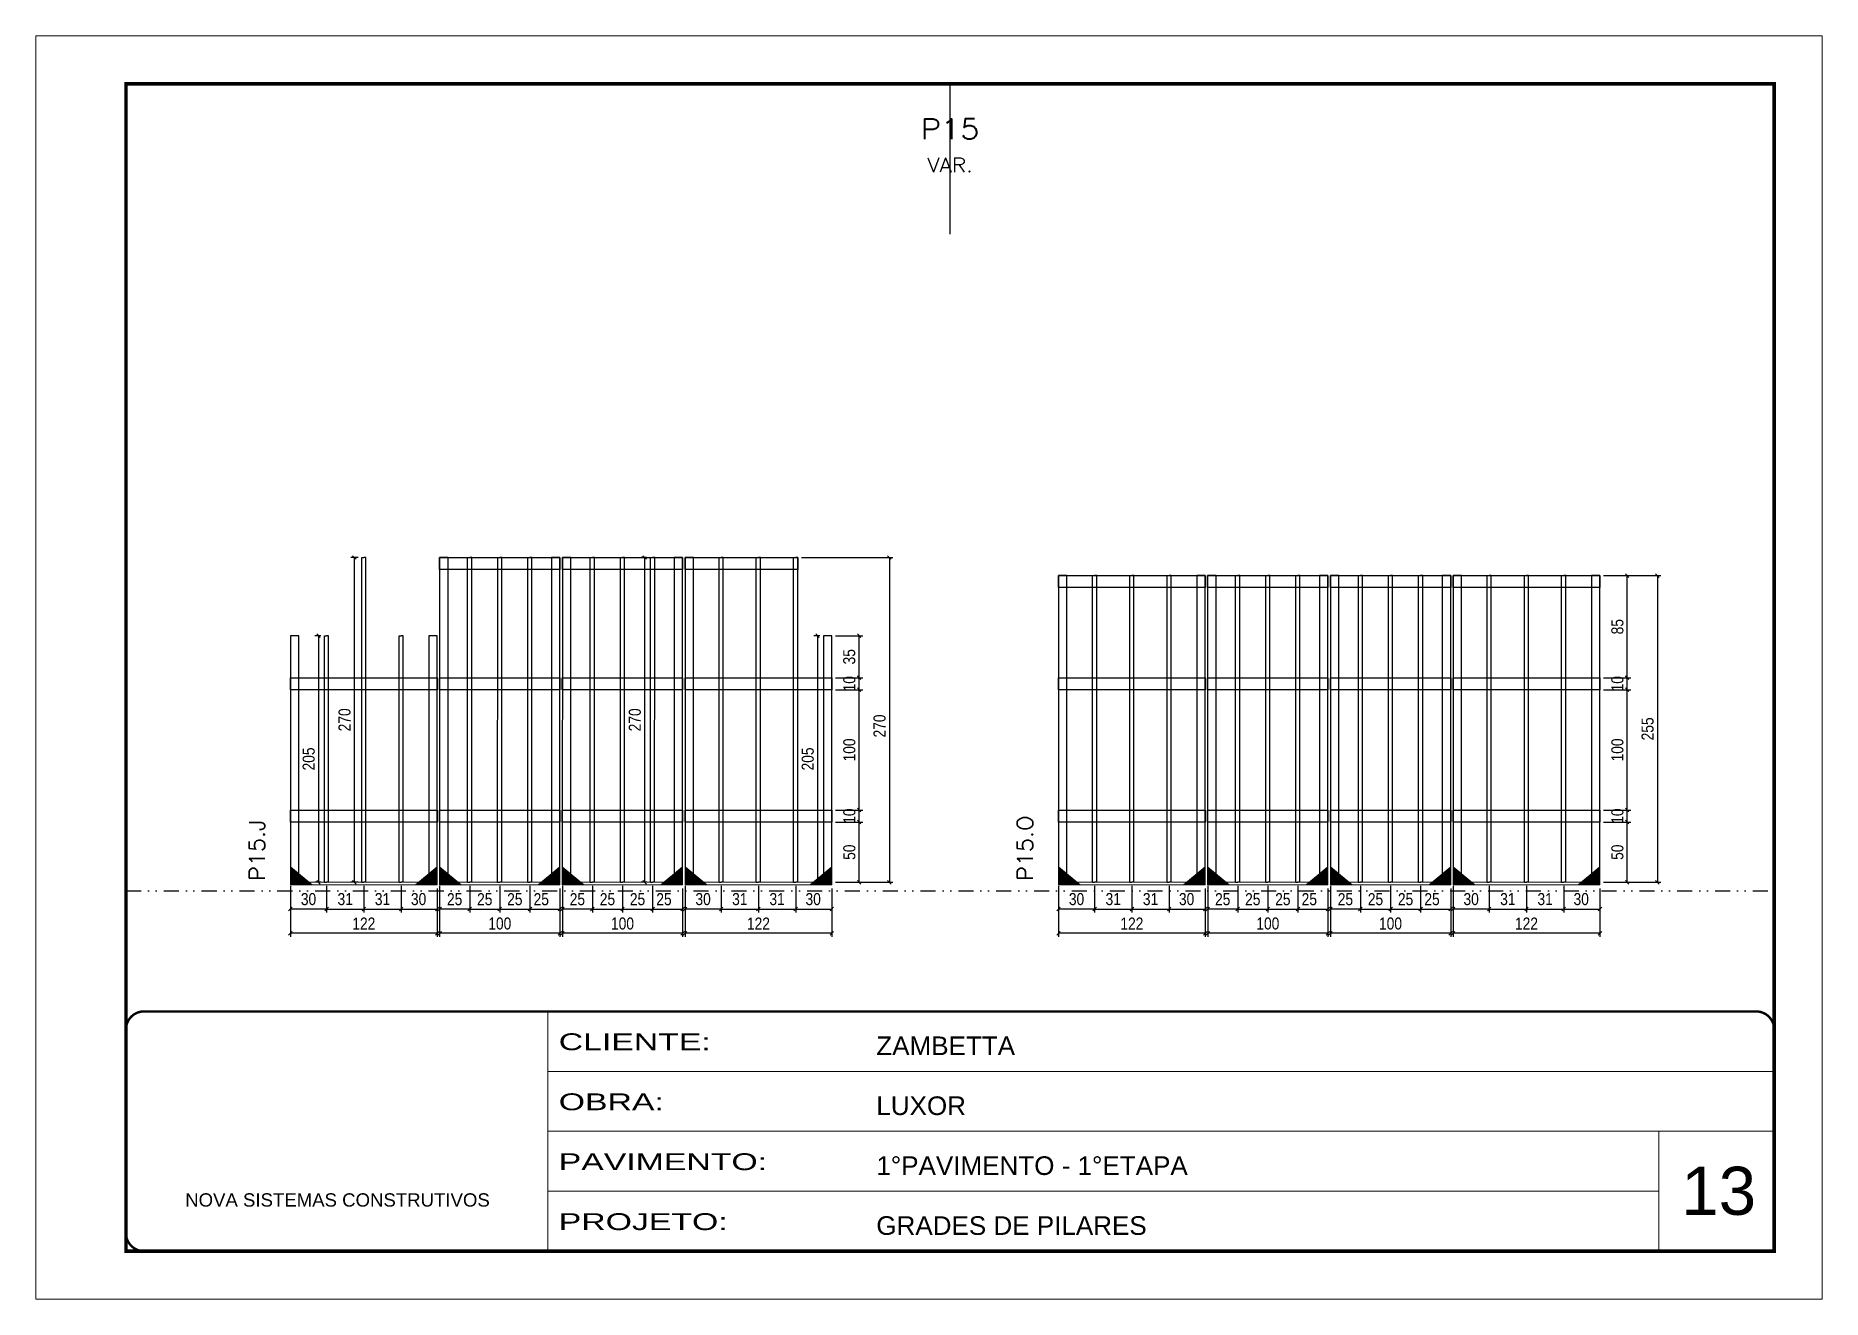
# Model space of a CAD drawing. Extents: x 14400 to 20667, y -21631 to 6985.
# Drawn here: x 14413 to 15898, y 2489 to 3539 of the extents above; entities that cross this region are included whole.
import ezdxf
from ezdxf.enums import TextEntityAlignment as Align

# ---------------------------------------------------------------- set-up
doc = ezdxf.new("R2010")
doc.units = 0
for name, pattern in [('CONTINUO', [0]), ('DASHED', [0.75, 0.5, -0.25]), ('DIVIDE2', [0.625, 0.25, -0.125, 0, -0.125, 0, -0.125]), ('HIDDEN', [0.375, 0.25, -0.125])]:
    doc.linetypes.add(name, pattern=pattern)
for name, color, linetype, lineweight in [('CARIMBO', 255, 'Continuous', 9), ('Folhas', 255, 'Continuous', 9), ('Madeira', 126, 'Continuous', 18), ('Sarr 2.2x7', 40, 'Continuous', 9), ('SARRAFO DE PRESSAO', 251, 'DASHED', 9), ('Texto Seção', 7, 'Continuous', 15)]:
    doc.layers.add(name, color=color, linetype=linetype, lineweight=lineweight)
for name, color, linetype in [('COTA', 241, 'Continuous'), ('Nível', 160, 'Continuous'), ('SARR_2.2x10', 60, 'Continuous'), ('SARR_3.5x7', 81, 'Continuous'), ('SARR_7x7', 40, 'Continuous'), ('Texto de Titulo', 7, 'Continuous'), ('Texto Qtd Sarr', 242, 'Continuous')]:
    doc.layers.add(name, color=color, linetype=linetype)
doc.styles.add('ARIAL', font='arial.ttf')
doc.styles.add('COTA TECNICA', font='techl___.ttf', dxfattribs={"height": 10})
doc.styles.add('REGUA-120', font='ROMANS.shx', dxfattribs={"height": 15})
doc.styles.add('ROMANS', font='romans.shx')
doc.styles.add('Tecnologia', font='')
doc.styles.get('Tecnologia').set_extended_font_data('Forgotten Futurist')
doc.dimstyles.new('PAINEL', dxfattribs={"dimtxt": 10, "dimasz": 3, "dimexe": 3, "dimexo": 3, "dimgap": 3, "dimtad": 1, "dimdec": 1, "dimzin": 12, "dimdsep": 46, "dimtxsty": 'COTA TECNICA', "dimblk1": 'OBLIQUE', "dimblk2": 'OBLIQUE', "dimsah": 1, "dimcen": 0.9, "dimclrd": 4, "dimclre": 4, "dimclrt": 240, "dimadec": 1, "dimazin": 3, "dimtfac": 1, "dimtdec": 1, "dimtmove": 0, "dimatfit": 3, "dimfxl": 1, "dimtolj": 1, "dimtzin": 12, "dimarcsym": 0})

msp = doc.modelspace()

# ---------------------------------------------------------------- texts
at = {"layer": 'CARIMBO', "style": 'ARIAL'}
msp.add_text('13', height=40, dxfattribs=at).set_placement((15781.33, 2559.15))
at = {"layer": 'Texto Seção', "style": 'REGUA-120', "width": 1.05}
for s, p in [('P15.J', (14603.89, 2836.58)), ('P15.O', (15242.3, 2836.58))]:
    msp.add_text(s, height=13, rotation=90, dxfattribs=at).set_placement(p)

# ---------------------------------------------------------------- blocks, each defined once
blk = doc.blocks.new('9999999999')
at = {"color": 30, "linetype": 'CONTINUO'}
for p, q in [((98564.6, 34230.2), (98564.6, 34429.4)), ((98564.6, 34379.6), (99584, 34379.6)), ((98564.6, 34329.8), (99488, 34329.8)), ((99584, 34329.8), (99488, 34329.8)), ((99488, 34329.8), (99488, 34230.2)), ((98564.6, 34280), (99488, 34280))]:
    blk.add_line(p, q, dxfattribs=at)
at = {"color": 30, "linetype": 'CONTINUO', "const_width": 2}
blk.add_lwpolyline([(99584, 34230.2), (99584, 34414.4, 0.414214), (99569, 34429.4), (98229, 34429.4, 0.414214), (98214, 34414.4), (98214, 34245.2, 0.414214), (98229, 34230.2), (99584, 34230.2)], format="xyb", dxfattribs=at)
at = {"layer": 'Folhas'}
blk.add_lwpolyline([(98139, 34190.2), (99624, 34190.2), (99624, 35240.2), (98139, 35240.2)], close=True, dxfattribs=at)
at = {"layer": 'Folhas', "color": 30, "const_width": 3}
blk.add_lwpolyline([(98214, 34230.2), (99584, 34230.2), (99584, 35200.2), (98214, 35200.2)], close=True, dxfattribs=at)
at = {"color": 7, "linetype": 'Continuous', "ltscale": 5, "style": 'ARIAL'}
for s, height, p in [('ZAMBETTA', 15.48, (98837.7, 34393.1)), ('LUXOR', 15.48, (98837.7, 34343.3)), ('1°PAVIMENTO - 1°ETAPA', 15.483, (98837.7, 34293.5)), ('NOVA SISTEMAS CONSTRUTIVOS', 11.059, (98263.2, 34267.2)), ('GRADES DE PILARES', 15.483, (98837.7, 34243.7))]:
    blk.add_text(s, height=height, dxfattribs=at).set_placement(p)
at = {"layer": 'Folhas', "color": 7, "style": 'Tecnologia', "width": 1.5}
for s, p in [('CLIENTE:', (98573.7, 34397.2)), ('OBRA:', (98573.7, 34347.3)), ('PAVIMENTO:', (98573.7, 34297.5)), ('PROJETO:', (98573.7, 34247.7))]:
    blk.add_text(s, height=14, dxfattribs=at).set_placement(p)
blk = doc.blocks.new('_Oblique')
at = {"color": 0, "linetype": 'ByBlock', "lineweight": -2}
blk.add_line((-0.5, -0.5), (0.5, 0.5), dxfattribs=at)
blk = doc.blocks.new('*D924')
at = {"layer": 'COTA', "color": 4, "lineweight": -2, "transparency": 16777216}
for p, q in [((14749.2, 2817.3), (14749.2, 2790.1)), ((14849.2, 2817.3), (14849.2, 2790.1)), ((14849.2, 2793.1), (14749.2, 2793.1))]:
    blk.add_line(p, q, dxfattribs=at)
at = {"layer": 'Defpoints', "color": 0, "transparency": 16777216}
for p in [(14749.2, 2820.3), (14849.2, 2820.3), (14749.2, 2793.1)]:
    blk.add_point(p, dxfattribs=at)
at = {"layer": 'COTA', "color": 4, "lineweight": -2, "transparency": 16777216, "xscale": 3, "yscale": 3, "zscale": 3, "rotation": 180}
blk.add_blockref('_Oblique', (14749.2, 2793.1), dxfattribs=at)
at = {"layer": 'COTA', "color": 4, "lineweight": -2, "transparency": 16777216, "xscale": 3, "yscale": 3, "zscale": 3}
blk.add_blockref('_Oblique', (14849.2, 2793.1), dxfattribs=at)
at = {"layer": 'COTA', "color": 240, "transparency": 16777216, "insert": (14799.2, 2801.2), "char_height": 10, "attachment_point": 5, "style": 'COTA TECNICA'}
blk.add_mtext('\\A1;100', dxfattribs=at)
blk = doc.blocks.new('*D925')
at = {"layer": 'COTA', "color": 4, "lineweight": -2, "transparency": 16777216}
for p, q in [((14749.2, 2832.5), (14749.2, 2810.3)), ((14774.2, 2832.5), (14774.2, 2810.3)), ((14774.2, 2813.3), (14749.2, 2813.3))]:
    blk.add_line(p, q, dxfattribs=at)
at = {"layer": 'Defpoints', "color": 0, "transparency": 16777216}
for p in [(14749.2, 2835.5), (14774.2, 2835.5), (14749.2, 2813.3)]:
    blk.add_point(p, dxfattribs=at)
at = {"layer": 'COTA', "color": 4, "lineweight": -2, "transparency": 16777216, "xscale": 3, "yscale": 3, "zscale": 3, "rotation": 180}
blk.add_blockref('_Oblique', (14749.2, 2813.3), dxfattribs=at)
at = {"layer": 'COTA', "color": 4, "lineweight": -2, "transparency": 16777216, "xscale": 3, "yscale": 3, "zscale": 3}
blk.add_blockref('_Oblique', (14774.2, 2813.3), dxfattribs=at)
at = {"layer": 'COTA', "color": 240, "transparency": 16777216, "insert": (14761.7, 2821.4), "char_height": 10, "attachment_point": 5, "style": 'COTA TECNICA'}
blk.add_mtext('\\A1;25', dxfattribs=at)
blk = doc.blocks.new('*D926')
at = {"layer": 'COTA', "color": 4, "lineweight": -2, "transparency": 16777216}
for p, q in [((14824.2, 2832.5), (14824.2, 2810.3)), ((14849.2, 2830.3), (14849.2, 2810.3)), ((14824.2, 2813.3), (14849.2, 2813.3))]:
    blk.add_line(p, q, dxfattribs=at)
at = {"layer": 'Defpoints', "color": 0, "transparency": 16777216}
for p in [(14824.2, 2835.5), (14849.2, 2833.3), (14849.2, 2813.3)]:
    blk.add_point(p, dxfattribs=at)
at = {"layer": 'COTA', "color": 4, "lineweight": -2, "transparency": 16777216, "xscale": 3, "yscale": 3, "zscale": 3, "rotation": 180}
blk.add_blockref('_Oblique', (14824.2, 2813.3), dxfattribs=at)
at = {"layer": 'COTA', "color": 4, "lineweight": -2, "transparency": 16777216, "xscale": 3, "yscale": 3, "zscale": 3}
blk.add_blockref('_Oblique', (14849.2, 2813.3), dxfattribs=at)
at = {"layer": 'COTA', "color": 240, "transparency": 16777216, "insert": (14833.7, 2821.4), "char_height": 10, "attachment_point": 5, "style": 'COTA TECNICA'}
blk.add_mtext('\\A1;25', dxfattribs=at)
blk = doc.blocks.new('*D927')
at = {"layer": 'COTA', "color": 4, "lineweight": -2, "transparency": 16777216}
for p, q in [((14774.2, 2832.5), (14774.2, 2810.3)), ((14799.2, 2832.5), (14799.2, 2810.3)), ((14774.2, 2813.3), (14799.2, 2813.3))]:
    blk.add_line(p, q, dxfattribs=at)
at = {"layer": 'Defpoints', "color": 0, "transparency": 16777216}
for p in [(14774.2, 2835.5), (14799.2, 2835.5), (14799.2, 2813.3)]:
    blk.add_point(p, dxfattribs=at)
at = {"layer": 'COTA', "color": 4, "lineweight": -2, "transparency": 16777216, "xscale": 3, "yscale": 3, "zscale": 3, "rotation": 180}
blk.add_blockref('_Oblique', (14774.2, 2813.3), dxfattribs=at)
at = {"layer": 'COTA', "color": 4, "lineweight": -2, "transparency": 16777216, "xscale": 3, "yscale": 3, "zscale": 3}
blk.add_blockref('_Oblique', (14799.2, 2813.3), dxfattribs=at)
at = {"layer": 'COTA', "color": 240, "transparency": 16777216, "insert": (14786.7, 2821.4), "char_height": 10, "attachment_point": 5, "style": 'COTA TECNICA'}
blk.add_mtext('\\A1;25', dxfattribs=at)
blk = doc.blocks.new('*D928')
at = {"layer": 'COTA', "color": 4, "lineweight": -2, "transparency": 16777216}
for p, q in [((14799.2, 2832.5), (14799.2, 2810.3)), ((14824.2, 2832.5), (14824.2, 2810.3)), ((14799.2, 2813.3), (14824.2, 2813.3))]:
    blk.add_line(p, q, dxfattribs=at)
at = {"layer": 'Defpoints', "color": 0, "transparency": 16777216}
for p in [(14799.2, 2835.5), (14824.2, 2835.5), (14824.2, 2813.3)]:
    blk.add_point(p, dxfattribs=at)
at = {"layer": 'COTA', "color": 4, "lineweight": -2, "transparency": 16777216, "xscale": 3, "yscale": 3, "zscale": 3, "rotation": 180}
blk.add_blockref('_Oblique', (14799.2, 2813.3), dxfattribs=at)
at = {"layer": 'COTA', "color": 4, "lineweight": -2, "transparency": 16777216, "xscale": 3, "yscale": 3, "zscale": 3}
blk.add_blockref('_Oblique', (14824.2, 2813.3), dxfattribs=at)
at = {"layer": 'COTA', "color": 240, "transparency": 16777216, "insert": (14811.7, 2821.4), "char_height": 10, "attachment_point": 5, "style": 'COTA TECNICA'}
blk.add_mtext('\\A1;25', dxfattribs=at)
blk = doc.blocks.new('*D929')
at = {"layer": 'COTA', "color": 4, "lineweight": -2, "transparency": 16777216}
for p, q in [((14625.2, 2817.3), (14625.2, 2790.1)), ((14747.2, 2817.3), (14747.2, 2790.1)), ((14747.2, 2793.1), (14625.2, 2793.1))]:
    blk.add_line(p, q, dxfattribs=at)
at = {"layer": 'Defpoints', "color": 0, "transparency": 16777216}
for p in [(14625.2, 2820.3), (14747.2, 2820.3), (14625.2, 2793.1)]:
    blk.add_point(p, dxfattribs=at)
at = {"layer": 'COTA', "color": 4, "lineweight": -2, "transparency": 16777216, "xscale": 3, "yscale": 3, "zscale": 3, "rotation": 180}
blk.add_blockref('_Oblique', (14625.2, 2793.1), dxfattribs=at)
at = {"layer": 'COTA', "color": 4, "lineweight": -2, "transparency": 16777216, "xscale": 3, "yscale": 3, "zscale": 3}
blk.add_blockref('_Oblique', (14747.2, 2793.1), dxfattribs=at)
at = {"layer": 'COTA', "color": 240, "transparency": 16777216, "insert": (14686.2, 2801.2), "char_height": 10, "attachment_point": 5, "style": 'COTA TECNICA'}
blk.add_mtext('\\A1;122', dxfattribs=at)
blk = doc.blocks.new('*D930')
at = {"layer": 'COTA', "color": 4, "lineweight": -2, "transparency": 16777216}
for p, q in [((14625.2, 2832.5), (14625.2, 2810.3)), ((14655.2, 2832.5), (14655.2, 2810.3)), ((14655.2, 2813.3), (14625.2, 2813.3))]:
    blk.add_line(p, q, dxfattribs=at)
at = {"layer": 'Defpoints', "color": 0, "transparency": 16777216}
for p in [(14625.2, 2835.5), (14655.2, 2835.5), (14625.2, 2813.3)]:
    blk.add_point(p, dxfattribs=at)
at = {"layer": 'COTA', "color": 4, "lineweight": -2, "transparency": 16777216, "xscale": 3, "yscale": 3, "zscale": 3, "rotation": 180}
blk.add_blockref('_Oblique', (14625.2, 2813.3), dxfattribs=at)
at = {"layer": 'COTA', "color": 4, "lineweight": -2, "transparency": 16777216, "xscale": 3, "yscale": 3, "zscale": 3}
blk.add_blockref('_Oblique', (14655.2, 2813.3), dxfattribs=at)
at = {"layer": 'COTA', "color": 240, "transparency": 16777216, "insert": (14640.2, 2821.5), "char_height": 10, "attachment_point": 5, "style": 'COTA TECNICA'}
blk.add_mtext('\\A1;30', dxfattribs=at)
blk = doc.blocks.new('*D931')
at = {"layer": 'COTA', "color": 4, "lineweight": -2, "transparency": 16777216}
for p, q in [((14717.2, 2832.5), (14717.2, 2810.3)), ((14747.2, 2830.3), (14747.2, 2810.3)), ((14717.2, 2813.3), (14747.2, 2813.3))]:
    blk.add_line(p, q, dxfattribs=at)
at = {"layer": 'Defpoints', "color": 0, "transparency": 16777216}
for p in [(14717.2, 2835.5), (14747.2, 2833.3), (14747.2, 2813.3)]:
    blk.add_point(p, dxfattribs=at)
at = {"layer": 'COTA', "color": 4, "lineweight": -2, "transparency": 16777216, "xscale": 3, "yscale": 3, "zscale": 3, "rotation": 180}
blk.add_blockref('_Oblique', (14717.2, 2813.3), dxfattribs=at)
at = {"layer": 'COTA', "color": 4, "lineweight": -2, "transparency": 16777216, "xscale": 3, "yscale": 3, "zscale": 3}
blk.add_blockref('_Oblique', (14747.2, 2813.3), dxfattribs=at)
at = {"layer": 'COTA', "color": 240, "transparency": 16777216, "insert": (14731.7, 2821.5), "char_height": 10, "attachment_point": 5, "style": 'COTA TECNICA'}
blk.add_mtext('\\A1;30', dxfattribs=at)
blk = doc.blocks.new('*D932')
at = {"layer": 'COTA', "color": 4, "lineweight": -2, "transparency": 16777216}
for p, q in [((14655.2, 2832.5), (14655.2, 2810.3)), ((14686.2, 2832.5), (14686.2, 2810.3)), ((14655.2, 2813.3), (14686.2, 2813.3))]:
    blk.add_line(p, q, dxfattribs=at)
at = {"layer": 'Defpoints', "color": 0, "transparency": 16777216}
for p in [(14655.2, 2835.5), (14686.2, 2835.5), (14686.2, 2813.3)]:
    blk.add_point(p, dxfattribs=at)
at = {"layer": 'COTA', "color": 4, "lineweight": -2, "transparency": 16777216, "xscale": 3, "yscale": 3, "zscale": 3, "rotation": 180}
blk.add_blockref('_Oblique', (14655.2, 2813.3), dxfattribs=at)
at = {"layer": 'COTA', "color": 4, "lineweight": -2, "transparency": 16777216, "xscale": 3, "yscale": 3, "zscale": 3}
blk.add_blockref('_Oblique', (14686.2, 2813.3), dxfattribs=at)
at = {"layer": 'COTA', "color": 240, "transparency": 16777216, "insert": (14670.7, 2821.5), "char_height": 10, "attachment_point": 5, "style": 'COTA TECNICA'}
blk.add_mtext('\\A1;31', dxfattribs=at)
blk = doc.blocks.new('*D933')
at = {"layer": 'COTA', "color": 4, "lineweight": -2, "transparency": 16777216}
for p, q in [((14686.2, 2832.5), (14686.2, 2810.3)), ((14717.2, 2832.5), (14717.2, 2810.3)), ((14686.2, 2813.3), (14717.2, 2813.3))]:
    blk.add_line(p, q, dxfattribs=at)
at = {"layer": 'Defpoints', "color": 0, "transparency": 16777216}
for p in [(14686.2, 2835.5), (14717.2, 2835.5), (14717.2, 2813.3)]:
    blk.add_point(p, dxfattribs=at)
at = {"layer": 'COTA', "color": 4, "lineweight": -2, "transparency": 16777216, "xscale": 3, "yscale": 3, "zscale": 3, "rotation": 180}
blk.add_blockref('_Oblique', (14686.2, 2813.3), dxfattribs=at)
at = {"layer": 'COTA', "color": 4, "lineweight": -2, "transparency": 16777216, "xscale": 3, "yscale": 3, "zscale": 3}
blk.add_blockref('_Oblique', (14717.2, 2813.3), dxfattribs=at)
at = {"layer": 'COTA', "color": 240, "transparency": 16777216, "insert": (14701.7, 2821.5), "char_height": 10, "attachment_point": 5, "style": 'COTA TECNICA'}
blk.add_mtext('\\A1;31', dxfattribs=at)
blk = doc.blocks.new('*D934')
at = {"layer": 'COTA', "color": 4, "lineweight": -2, "transparency": 16777216}
for p, q in [((14851.2, 2817.3), (14851.2, 2790.1)), ((14951.2, 2817.3), (14951.2, 2790.1)), ((14951.2, 2793.1), (14851.2, 2793.1))]:
    blk.add_line(p, q, dxfattribs=at)
at = {"layer": 'Defpoints', "color": 0, "transparency": 16777216}
for p in [(14851.2, 2820.3), (14951.2, 2820.3), (14851.2, 2793.1)]:
    blk.add_point(p, dxfattribs=at)
at = {"layer": 'COTA', "color": 4, "lineweight": -2, "transparency": 16777216, "xscale": 3, "yscale": 3, "zscale": 3, "rotation": 180}
blk.add_blockref('_Oblique', (14851.2, 2793.1), dxfattribs=at)
at = {"layer": 'COTA', "color": 4, "lineweight": -2, "transparency": 16777216, "xscale": 3, "yscale": 3, "zscale": 3}
blk.add_blockref('_Oblique', (14951.2, 2793.1), dxfattribs=at)
at = {"layer": 'COTA', "color": 240, "transparency": 16777216, "insert": (14901.2, 2801.2), "char_height": 10, "attachment_point": 5, "style": 'COTA TECNICA'}
blk.add_mtext('\\A1;100', dxfattribs=at)
blk = doc.blocks.new('*D935')
at = {"layer": 'COTA', "color": 4, "lineweight": -2, "transparency": 16777216}
for p, q in [((14851.2, 2832.5), (14851.2, 2810.3)), ((14876.2, 2832.5), (14876.2, 2810.3)), ((14876.2, 2813.3), (14851.2, 2813.3))]:
    blk.add_line(p, q, dxfattribs=at)
at = {"layer": 'Defpoints', "color": 0, "transparency": 16777216}
for p in [(14851.2, 2835.5), (14876.2, 2835.5), (14851.2, 2813.3)]:
    blk.add_point(p, dxfattribs=at)
at = {"layer": 'COTA', "color": 4, "lineweight": -2, "transparency": 16777216, "xscale": 3, "yscale": 3, "zscale": 3, "rotation": 180}
blk.add_blockref('_Oblique', (14851.2, 2813.3), dxfattribs=at)
at = {"layer": 'COTA', "color": 4, "lineweight": -2, "transparency": 16777216, "xscale": 3, "yscale": 3, "zscale": 3}
blk.add_blockref('_Oblique', (14876.2, 2813.3), dxfattribs=at)
at = {"layer": 'COTA', "color": 240, "transparency": 16777216, "insert": (14863.7, 2821.4), "char_height": 10, "attachment_point": 5, "style": 'COTA TECNICA'}
blk.add_mtext('\\A1;25', dxfattribs=at)
blk = doc.blocks.new('*D936')
at = {"layer": 'COTA', "color": 4, "lineweight": -2, "transparency": 16777216}
for p, q in [((14926.2, 2832.5), (14926.2, 2810.3)), ((14951.2, 2830.3), (14951.2, 2810.3)), ((14926.2, 2813.3), (14951.2, 2813.3))]:
    blk.add_line(p, q, dxfattribs=at)
at = {"layer": 'Defpoints', "color": 0, "transparency": 16777216}
for p in [(14926.2, 2835.5), (14951.2, 2833.3), (14951.2, 2813.3)]:
    blk.add_point(p, dxfattribs=at)
at = {"layer": 'COTA', "color": 4, "lineweight": -2, "transparency": 16777216, "xscale": 3, "yscale": 3, "zscale": 3, "rotation": 180}
blk.add_blockref('_Oblique', (14926.2, 2813.3), dxfattribs=at)
at = {"layer": 'COTA', "color": 4, "lineweight": -2, "transparency": 16777216, "xscale": 3, "yscale": 3, "zscale": 3}
blk.add_blockref('_Oblique', (14951.2, 2813.3), dxfattribs=at)
at = {"layer": 'COTA', "color": 240, "transparency": 16777216, "insert": (14935.7, 2821.4), "char_height": 10, "attachment_point": 5, "style": 'COTA TECNICA'}
blk.add_mtext('\\A1;25', dxfattribs=at)
blk = doc.blocks.new('*D937')
at = {"layer": 'COTA', "color": 4, "lineweight": -2, "transparency": 16777216}
for p, q in [((14876.2, 2832.5), (14876.2, 2810.3)), ((14901.2, 2832.5), (14901.2, 2810.3)), ((14876.2, 2813.3), (14901.2, 2813.3))]:
    blk.add_line(p, q, dxfattribs=at)
at = {"layer": 'Defpoints', "color": 0, "transparency": 16777216}
for p in [(14876.2, 2835.5), (14901.2, 2835.5), (14901.2, 2813.3)]:
    blk.add_point(p, dxfattribs=at)
at = {"layer": 'COTA', "color": 4, "lineweight": -2, "transparency": 16777216, "xscale": 3, "yscale": 3, "zscale": 3, "rotation": 180}
blk.add_blockref('_Oblique', (14876.2, 2813.3), dxfattribs=at)
at = {"layer": 'COTA', "color": 4, "lineweight": -2, "transparency": 16777216, "xscale": 3, "yscale": 3, "zscale": 3}
blk.add_blockref('_Oblique', (14901.2, 2813.3), dxfattribs=at)
at = {"layer": 'COTA', "color": 240, "transparency": 16777216, "insert": (14888.7, 2821.4), "char_height": 10, "attachment_point": 5, "style": 'COTA TECNICA'}
blk.add_mtext('\\A1;25', dxfattribs=at)
blk = doc.blocks.new('*D938')
at = {"layer": 'COTA', "color": 4, "lineweight": -2, "transparency": 16777216}
for p, q in [((14901.2, 2832.5), (14901.2, 2810.3)), ((14926.2, 2832.5), (14926.2, 2810.3)), ((14901.2, 2813.3), (14926.2, 2813.3))]:
    blk.add_line(p, q, dxfattribs=at)
at = {"layer": 'Defpoints', "color": 0, "transparency": 16777216}
for p in [(14901.2, 2835.5), (14926.2, 2835.5), (14926.2, 2813.3)]:
    blk.add_point(p, dxfattribs=at)
at = {"layer": 'COTA', "color": 4, "lineweight": -2, "transparency": 16777216, "xscale": 3, "yscale": 3, "zscale": 3, "rotation": 180}
blk.add_blockref('_Oblique', (14901.2, 2813.3), dxfattribs=at)
at = {"layer": 'COTA', "color": 4, "lineweight": -2, "transparency": 16777216, "xscale": 3, "yscale": 3, "zscale": 3}
blk.add_blockref('_Oblique', (14926.2, 2813.3), dxfattribs=at)
at = {"layer": 'COTA', "color": 240, "transparency": 16777216, "insert": (14913.7, 2821.4), "char_height": 10, "attachment_point": 5, "style": 'COTA TECNICA'}
blk.add_mtext('\\A1;25', dxfattribs=at)
blk = doc.blocks.new('*D939')
at = {"layer": 'COTA', "color": 4, "lineweight": -2, "transparency": 16777216}
for p, q in [((14953.2, 2817.3), (14953.2, 2790.1)), ((15075.2, 2817.3), (15075.2, 2790.1)), ((15075.2, 2793.1), (14953.2, 2793.1))]:
    blk.add_line(p, q, dxfattribs=at)
at = {"layer": 'Defpoints', "color": 0, "transparency": 16777216}
for p in [(14953.2, 2820.3), (15075.2, 2820.3), (14953.2, 2793.1)]:
    blk.add_point(p, dxfattribs=at)
at = {"layer": 'COTA', "color": 4, "lineweight": -2, "transparency": 16777216, "xscale": 3, "yscale": 3, "zscale": 3, "rotation": 180}
blk.add_blockref('_Oblique', (14953.2, 2793.1), dxfattribs=at)
at = {"layer": 'COTA', "color": 4, "lineweight": -2, "transparency": 16777216, "xscale": 3, "yscale": 3, "zscale": 3}
blk.add_blockref('_Oblique', (15075.2, 2793.1), dxfattribs=at)
at = {"layer": 'COTA', "color": 240, "transparency": 16777216, "insert": (15014.2, 2801.2), "char_height": 10, "attachment_point": 5, "style": 'COTA TECNICA'}
blk.add_mtext('\\A1;122', dxfattribs=at)
blk = doc.blocks.new('*D940')
at = {"layer": 'COTA', "color": 4, "lineweight": -2, "transparency": 16777216}
for p, q in [((14953.2, 2832.5), (14953.2, 2810.3)), ((14983.2, 2832.5), (14983.2, 2810.3)), ((14983.2, 2813.3), (14953.2, 2813.3))]:
    blk.add_line(p, q, dxfattribs=at)
at = {"layer": 'Defpoints', "color": 0, "transparency": 16777216}
for p in [(14953.2, 2835.5), (14983.2, 2835.5), (14953.2, 2813.3)]:
    blk.add_point(p, dxfattribs=at)
at = {"layer": 'COTA', "color": 4, "lineweight": -2, "transparency": 16777216, "xscale": 3, "yscale": 3, "zscale": 3, "rotation": 180}
blk.add_blockref('_Oblique', (14953.2, 2813.3), dxfattribs=at)
at = {"layer": 'COTA', "color": 4, "lineweight": -2, "transparency": 16777216, "xscale": 3, "yscale": 3, "zscale": 3}
blk.add_blockref('_Oblique', (14983.2, 2813.3), dxfattribs=at)
at = {"layer": 'COTA', "color": 240, "transparency": 16777216, "insert": (14968.2, 2821.5), "char_height": 10, "attachment_point": 5, "style": 'COTA TECNICA'}
blk.add_mtext('\\A1;30', dxfattribs=at)
blk = doc.blocks.new('*D941')
at = {"layer": 'COTA', "color": 4, "lineweight": -2, "transparency": 16777216}
for p, q in [((15045.2, 2832.5), (15045.2, 2810.3)), ((15075.2, 2830.3), (15075.2, 2810.3)), ((15045.2, 2813.3), (15075.2, 2813.3))]:
    blk.add_line(p, q, dxfattribs=at)
at = {"layer": 'Defpoints', "color": 0, "transparency": 16777216}
for p in [(15045.2, 2835.5), (15075.2, 2833.3), (15075.2, 2813.3)]:
    blk.add_point(p, dxfattribs=at)
at = {"layer": 'COTA', "color": 4, "lineweight": -2, "transparency": 16777216, "xscale": 3, "yscale": 3, "zscale": 3, "rotation": 180}
blk.add_blockref('_Oblique', (15045.2, 2813.3), dxfattribs=at)
at = {"layer": 'COTA', "color": 4, "lineweight": -2, "transparency": 16777216, "xscale": 3, "yscale": 3, "zscale": 3}
blk.add_blockref('_Oblique', (15075.2, 2813.3), dxfattribs=at)
at = {"layer": 'COTA', "color": 240, "transparency": 16777216, "insert": (15059.7, 2821.5), "char_height": 10, "attachment_point": 5, "style": 'COTA TECNICA'}
blk.add_mtext('\\A1;30', dxfattribs=at)
blk = doc.blocks.new('*D942')
at = {"layer": 'COTA', "color": 4, "lineweight": -2, "transparency": 16777216}
for p, q in [((14983.2, 2832.5), (14983.2, 2810.3)), ((15014.2, 2832.5), (15014.2, 2810.3)), ((14983.2, 2813.3), (15014.2, 2813.3))]:
    blk.add_line(p, q, dxfattribs=at)
at = {"layer": 'Defpoints', "color": 0, "transparency": 16777216}
for p in [(14983.2, 2835.5), (15014.2, 2835.5), (15014.2, 2813.3)]:
    blk.add_point(p, dxfattribs=at)
at = {"layer": 'COTA', "color": 4, "lineweight": -2, "transparency": 16777216, "xscale": 3, "yscale": 3, "zscale": 3, "rotation": 180}
blk.add_blockref('_Oblique', (14983.2, 2813.3), dxfattribs=at)
at = {"layer": 'COTA', "color": 4, "lineweight": -2, "transparency": 16777216, "xscale": 3, "yscale": 3, "zscale": 3}
blk.add_blockref('_Oblique', (15014.2, 2813.3), dxfattribs=at)
at = {"layer": 'COTA', "color": 240, "transparency": 16777216, "insert": (14998.7, 2821.5), "char_height": 10, "attachment_point": 5, "style": 'COTA TECNICA'}
blk.add_mtext('\\A1;31', dxfattribs=at)
blk = doc.blocks.new('*D943')
at = {"layer": 'COTA', "color": 4, "lineweight": -2, "transparency": 16777216}
for p, q in [((15078.2, 2885.5), (15100.9, 2885.5)), ((15097.9, 2835.5), (15097.9, 2885.5)), ((15078.2, 2835.5), (15100.9, 2835.5))]:
    blk.add_line(p, q, dxfattribs=at)
at = {"layer": 'Defpoints', "color": 0, "transparency": 16777216}
for p in [(15075.2, 2885.5), (15097.9, 2885.5), (15075.2, 2835.5)]:
    blk.add_point(p, dxfattribs=at)
at = {"layer": 'COTA', "color": 4, "lineweight": -2, "transparency": 16777216, "xscale": 3, "yscale": 3, "zscale": 3}
for p, rotation in [((15097.9, 2885.5), 90), ((15097.9, 2835.5), 270)]:
    blk.add_blockref('_Oblique', p, dxfattribs=dict(at, rotation=rotation))
at = {"layer": 'COTA', "color": 240, "transparency": 16777216, "insert": (15089.8, 2860.5), "char_height": 10, "attachment_point": 5, "rotation": 90, "style": 'COTA TECNICA'}
blk.add_mtext('\\A1;50', dxfattribs=at)
blk = doc.blocks.new('*D944')
at = {"layer": 'COTA', "color": 4, "lineweight": -2, "transparency": 16777216}
for p, q in [((15014.2, 2832.5), (15014.2, 2810.3)), ((15045.2, 2832.5), (15045.2, 2810.3)), ((15014.2, 2813.3), (15045.2, 2813.3))]:
    blk.add_line(p, q, dxfattribs=at)
at = {"layer": 'Defpoints', "color": 0, "transparency": 16777216}
for p in [(15014.2, 2835.5), (15045.2, 2835.5), (15045.2, 2813.3)]:
    blk.add_point(p, dxfattribs=at)
at = {"layer": 'COTA', "color": 4, "lineweight": -2, "transparency": 16777216, "xscale": 3, "yscale": 3, "zscale": 3, "rotation": 180}
blk.add_blockref('_Oblique', (15014.2, 2813.3), dxfattribs=at)
at = {"layer": 'COTA', "color": 4, "lineweight": -2, "transparency": 16777216, "xscale": 3, "yscale": 3, "zscale": 3}
blk.add_blockref('_Oblique', (15045.2, 2813.3), dxfattribs=at)
at = {"layer": 'COTA', "color": 240, "transparency": 16777216, "insert": (15029.7, 2821.5), "char_height": 10, "attachment_point": 5, "style": 'COTA TECNICA'}
blk.add_mtext('\\A1;31', dxfattribs=at)
blk = doc.blocks.new('*D945')
at = {"layer": 'COTA', "color": 4, "lineweight": -2, "transparency": 16777216}
for p, q in [((15078.2, 2895.5), (15100.9, 2895.5)), ((15078.2, 2885.5), (15100.9, 2885.5)), ((15097.9, 2885.5), (15097.9, 2895.5))]:
    blk.add_line(p, q, dxfattribs=at)
at = {"layer": 'Defpoints', "color": 0, "transparency": 16777216}
for p in [(15075.2, 2895.5), (15075.2, 2885.5), (15097.9, 2895.5)]:
    blk.add_point(p, dxfattribs=at)
at = {"layer": 'COTA', "color": 4, "lineweight": -2, "transparency": 16777216, "xscale": 3, "yscale": 3, "zscale": 3}
for p, rotation in [((15097.9, 2895.5), 90), ((15097.9, 2885.5), 270)]:
    blk.add_blockref('_Oblique', p, dxfattribs=dict(at, rotation=rotation))
at = {"layer": 'COTA', "color": 240, "transparency": 16777216, "insert": (15089.8, 2890.5), "char_height": 10, "attachment_point": 5, "rotation": 90, "style": 'COTA TECNICA'}
blk.add_mtext('\\A1;10', dxfattribs=at)
blk = doc.blocks.new('*D946')
at = {"layer": 'COTA', "color": 4, "lineweight": -2, "transparency": 16777216}
for p, q in [((15078.2, 2995.5), (15100.9, 2995.5)), ((15097.9, 2895.5), (15097.9, 2995.5)), ((15078.2, 2895.5), (15100.9, 2895.5))]:
    blk.add_line(p, q, dxfattribs=at)
at = {"layer": 'Defpoints', "color": 0, "transparency": 16777216}
for p in [(15075.2, 2995.5), (15097.9, 2995.5), (15075.2, 2895.5)]:
    blk.add_point(p, dxfattribs=at)
at = {"layer": 'COTA', "color": 4, "lineweight": -2, "transparency": 16777216, "xscale": 3, "yscale": 3, "zscale": 3}
for p, rotation in [((15097.9, 2995.5), 90), ((15097.9, 2895.5), 270)]:
    blk.add_blockref('_Oblique', p, dxfattribs=dict(at, rotation=rotation))
at = {"layer": 'COTA', "color": 240, "transparency": 16777216, "insert": (15089.8, 2945.5), "char_height": 10, "attachment_point": 5, "rotation": 90, "style": 'COTA TECNICA'}
blk.add_mtext('\\A1;100', dxfattribs=at)
blk = doc.blocks.new('*D947')
at = {"layer": 'COTA', "color": 4, "lineweight": -2, "transparency": 16777216}
for p, q in [((15078.2, 3005.5), (15100.9, 3005.5)), ((15097.9, 2995.5), (15097.9, 3005.5)), ((15078.2, 2995.5), (15100.9, 2995.5))]:
    blk.add_line(p, q, dxfattribs=at)
at = {"layer": 'Defpoints', "color": 0, "transparency": 16777216}
for p in [(15075.2, 3005.5), (15097.9, 3005.5), (15075.2, 2995.5)]:
    blk.add_point(p, dxfattribs=at)
at = {"layer": 'COTA', "color": 4, "lineweight": -2, "transparency": 16777216, "xscale": 3, "yscale": 3, "zscale": 3}
for p, rotation in [((15097.9, 3005.5), 90), ((15097.9, 2995.5), 270)]:
    blk.add_blockref('_Oblique', p, dxfattribs=dict(at, rotation=rotation))
at = {"layer": 'COTA', "color": 240, "transparency": 16777216, "insert": (15089.8, 3000.5), "char_height": 10, "attachment_point": 5, "rotation": 90, "style": 'COTA TECNICA'}
blk.add_mtext('\\A1;10', dxfattribs=at)
blk = doc.blocks.new('*D948')
at = {"layer": 'COTA', "color": 4, "lineweight": -2, "transparency": 16777216}
for p, q in [((15049.9, 3105.4), (15126, 3105.4)), ((15123, 3105.4), (15123, 2835.5)), ((15078.2, 2835.5), (15126, 2835.5))]:
    blk.add_line(p, q, dxfattribs=at)
at = {"layer": 'Defpoints', "color": 0, "transparency": 16777216}
for p in [(15046.9, 3105.4), (15075.2, 2835.5), (15123, 2835.5)]:
    blk.add_point(p, dxfattribs=at)
at = {"layer": 'COTA', "color": 4, "lineweight": -2, "transparency": 16777216, "xscale": 3, "yscale": 3, "zscale": 3}
for p, rotation in [((15123, 3105.4), 90), ((15123, 2835.5), 270)]:
    blk.add_blockref('_Oblique', p, dxfattribs=dict(at, rotation=rotation))
at = {"layer": 'COTA', "color": 240, "transparency": 16777216, "insert": (15114.9, 2965.4), "char_height": 10, "attachment_point": 5, "rotation": 90, "style": 'COTA TECNICA'}
blk.add_mtext('\\A1;270', dxfattribs=at)
blk = doc.blocks.new('*D949')
at = {"layer": 'COTA', "color": 4, "lineweight": -2, "transparency": 16777216}
for p, q in [((15065.2, 3040.4), (15060.3, 3040.4)), ((15063.3, 3040.4), (15063.3, 2835.5)), ((15065.2, 2835.5), (15060.3, 2835.5))]:
    blk.add_line(p, q, dxfattribs=at)
at = {"layer": 'Defpoints', "color": 0, "transparency": 16777216}
for p in [(15068.2, 3040.4), (15063.3, 2835.5), (15068.2, 2835.5)]:
    blk.add_point(p, dxfattribs=at)
at = {"layer": 'COTA', "color": 4, "lineweight": -2, "transparency": 16777216, "xscale": 3, "yscale": 3, "zscale": 3}
for p, rotation in [((15063.3, 3040.4), 90), ((15063.3, 2835.5), 270)]:
    blk.add_blockref('_Oblique', p, dxfattribs=dict(at, rotation=rotation))
at = {"layer": 'COTA', "color": 240, "transparency": 16777216, "insert": (15055.2, 2938), "char_height": 10, "attachment_point": 5, "rotation": 90, "style": 'COTA TECNICA'}
blk.add_mtext('\\A1;205', dxfattribs=at)
blk = doc.blocks.new('*D950')
at = {"layer": 'COTA', "color": 4, "lineweight": -2, "transparency": 16777216}
for p, q in [((14650.4, 3040.4), (14645.5, 3040.4)), ((14648.5, 3040.4), (14648.5, 2835.5)), ((14650.4, 2835.5), (14645.5, 2835.5))]:
    blk.add_line(p, q, dxfattribs=at)
at = {"layer": 'Defpoints', "color": 0, "transparency": 16777216}
for p in [(14653.4, 3040.4), (14648.5, 2835.5), (14653.4, 2835.5)]:
    blk.add_point(p, dxfattribs=at)
at = {"layer": 'COTA', "color": 4, "lineweight": -2, "transparency": 16777216, "xscale": 3, "yscale": 3, "zscale": 3}
for p, rotation in [((14648.5, 3040.4), 90), ((14648.5, 2835.5), 270)]:
    blk.add_blockref('_Oblique', p, dxfattribs=dict(at, rotation=rotation))
at = {"layer": 'COTA', "color": 240, "transparency": 16777216, "insert": (14640.4, 2938), "char_height": 10, "attachment_point": 5, "rotation": 90, "style": 'COTA TECNICA'}
blk.add_mtext('\\A1;205', dxfattribs=at)
blk = doc.blocks.new('titulo1')
at = {"layer": 'Defpoints', "color": 252, "linetype": 'HIDDEN', "ltscale": 2}
blk.add_line((0, 0), (0, 125), dxfattribs=at)
at = {"layer": 'Defpoints', "style": 'ROMANS', "oblique": 15}
blk.add_attdef('FOLHA', text='', height=10, dxfattribs=at).set_placement((0, 15.6), align=Align.MIDDLE_CENTER)
at = {"layer": 'Texto Qtd Sarr', "color": 3, "style": 'ROMANS', "oblique": 15}
for tag, height, p in [('TITULO', 17, (0, 71.4)), ('SEÇÃO', 12, (0, 41.5))]:
    blk.add_attdef(tag, text='', height=height, dxfattribs=at).set_placement(p, align=Align.MIDDLE_CENTER)
blk = doc.blocks.new('*D951')
at = {"layer": 'COTA', "color": 4, "lineweight": -2, "transparency": 16777216}
for p, q in [((15078.2, 3040.4), (15100.9, 3040.4)), ((15097.9, 3005.4), (15097.9, 3040.4)), ((15078.2, 3005.4), (15100.9, 3005.4))]:
    blk.add_line(p, q, dxfattribs=at)
at = {"layer": 'Defpoints', "color": 0, "transparency": 16777216}
for p in [(15075.2, 3040.4), (15097.9, 3040.4), (15075.2, 3005.4)]:
    blk.add_point(p, dxfattribs=at)
at = {"layer": 'COTA', "color": 4, "lineweight": -2, "transparency": 16777216, "xscale": 3, "yscale": 3, "zscale": 3}
for p, rotation in [((15097.9, 3040.4), 90), ((15097.9, 3005.4), 270)]:
    blk.add_blockref('_Oblique', p, dxfattribs=dict(at, rotation=rotation))
at = {"layer": 'COTA', "color": 240, "transparency": 16777216, "insert": (15089.7, 3022.9), "char_height": 10, "attachment_point": 5, "rotation": 90, "style": 'COTA TECNICA'}
blk.add_mtext('\\A1;35', dxfattribs=at)
blk = doc.blocks.new('*D952')
at = {"layer": 'COTA', "color": 4, "lineweight": -2, "transparency": 16777216}
for p, q in [((14921.4, 3105.4), (14916.6, 3105.4)), ((14919.6, 3105.4), (14919.6, 2835.5)), ((14921.4, 2835.5), (14916.6, 2835.5))]:
    blk.add_line(p, q, dxfattribs=at)
at = {"layer": 'Defpoints', "color": 0, "transparency": 16777216}
for p in [(14924.4, 3105.4), (14919.6, 2835.5), (14924.4, 2835.5)]:
    blk.add_point(p, dxfattribs=at)
at = {"layer": 'COTA', "color": 4, "lineweight": -2, "transparency": 16777216, "xscale": 3, "yscale": 3, "zscale": 3}
for p, rotation in [((14919.6, 3105.4), 90), ((14919.6, 2835.5), 270)]:
    blk.add_blockref('_Oblique', p, dxfattribs=dict(at, rotation=rotation))
at = {"layer": 'COTA', "color": 240, "transparency": 16777216, "insert": (14911.5, 2970.5), "char_height": 10, "attachment_point": 5, "rotation": 90, "style": 'COTA TECNICA'}
blk.add_mtext('\\A1;270', dxfattribs=at)
blk = doc.blocks.new('*D953')
at = {"layer": 'COTA', "color": 4, "lineweight": -2, "transparency": 16777216}
for p, q in [((15387.6, 2817.3), (15387.6, 2790.1)), ((15487.6, 2817.3), (15487.6, 2790.1)), ((15487.6, 2793.1), (15387.6, 2793.1))]:
    blk.add_line(p, q, dxfattribs=at)
at = {"layer": 'Defpoints', "color": 0, "transparency": 16777216}
for p in [(15387.6, 2820.3), (15487.6, 2820.3), (15387.6, 2793.1)]:
    blk.add_point(p, dxfattribs=at)
at = {"layer": 'COTA', "color": 4, "lineweight": -2, "transparency": 16777216, "xscale": 3, "yscale": 3, "zscale": 3, "rotation": 180}
blk.add_blockref('_Oblique', (15387.6, 2793.1), dxfattribs=at)
at = {"layer": 'COTA', "color": 4, "lineweight": -2, "transparency": 16777216, "xscale": 3, "yscale": 3, "zscale": 3}
blk.add_blockref('_Oblique', (15487.6, 2793.1), dxfattribs=at)
at = {"layer": 'COTA', "color": 240, "transparency": 16777216, "insert": (15437.6, 2801.2), "char_height": 10, "attachment_point": 5, "style": 'COTA TECNICA'}
blk.add_mtext('\\A1;100', dxfattribs=at)
blk = doc.blocks.new('*D954')
at = {"layer": 'COTA', "color": 4, "lineweight": -2, "transparency": 16777216}
for p, q in [((15387.6, 2832.5), (15387.6, 2810.3)), ((15412.6, 2832.5), (15412.6, 2810.3)), ((15412.6, 2813.3), (15387.6, 2813.3))]:
    blk.add_line(p, q, dxfattribs=at)
at = {"layer": 'Defpoints', "color": 0, "transparency": 16777216}
for p in [(15387.6, 2835.5), (15412.6, 2835.5), (15387.6, 2813.3)]:
    blk.add_point(p, dxfattribs=at)
at = {"layer": 'COTA', "color": 4, "lineweight": -2, "transparency": 16777216, "xscale": 3, "yscale": 3, "zscale": 3, "rotation": 180}
blk.add_blockref('_Oblique', (15387.6, 2813.3), dxfattribs=at)
at = {"layer": 'COTA', "color": 4, "lineweight": -2, "transparency": 16777216, "xscale": 3, "yscale": 3, "zscale": 3}
blk.add_blockref('_Oblique', (15412.6, 2813.3), dxfattribs=at)
at = {"layer": 'COTA', "color": 240, "transparency": 16777216, "insert": (15400.1, 2821.4), "char_height": 10, "attachment_point": 5, "style": 'COTA TECNICA'}
blk.add_mtext('\\A1;25', dxfattribs=at)
blk = doc.blocks.new('*D955')
at = {"layer": 'COTA', "color": 4, "lineweight": -2, "transparency": 16777216}
for p, q in [((15462.6, 2832.5), (15462.6, 2810.3)), ((15487.6, 2830.3), (15487.6, 2810.3)), ((15462.6, 2813.3), (15487.6, 2813.3))]:
    blk.add_line(p, q, dxfattribs=at)
at = {"layer": 'Defpoints', "color": 0, "transparency": 16777216}
for p in [(15462.6, 2835.5), (15487.6, 2833.3), (15487.6, 2813.3)]:
    blk.add_point(p, dxfattribs=at)
at = {"layer": 'COTA', "color": 4, "lineweight": -2, "transparency": 16777216, "xscale": 3, "yscale": 3, "zscale": 3, "rotation": 180}
blk.add_blockref('_Oblique', (15462.6, 2813.3), dxfattribs=at)
at = {"layer": 'COTA', "color": 4, "lineweight": -2, "transparency": 16777216, "xscale": 3, "yscale": 3, "zscale": 3}
blk.add_blockref('_Oblique', (15487.6, 2813.3), dxfattribs=at)
at = {"layer": 'COTA', "color": 240, "transparency": 16777216, "insert": (15472.1, 2821.4), "char_height": 10, "attachment_point": 5, "style": 'COTA TECNICA'}
blk.add_mtext('\\A1;25', dxfattribs=at)
blk = doc.blocks.new('*D956')
at = {"layer": 'COTA', "color": 4, "lineweight": -2, "transparency": 16777216}
for p, q in [((15412.6, 2832.5), (15412.6, 2810.3)), ((15437.6, 2832.5), (15437.6, 2810.3)), ((15412.6, 2813.3), (15437.6, 2813.3))]:
    blk.add_line(p, q, dxfattribs=at)
at = {"layer": 'Defpoints', "color": 0, "transparency": 16777216}
for p in [(15412.6, 2835.5), (15437.6, 2835.5), (15437.6, 2813.3)]:
    blk.add_point(p, dxfattribs=at)
at = {"layer": 'COTA', "color": 4, "lineweight": -2, "transparency": 16777216, "xscale": 3, "yscale": 3, "zscale": 3, "rotation": 180}
blk.add_blockref('_Oblique', (15412.6, 2813.3), dxfattribs=at)
at = {"layer": 'COTA', "color": 4, "lineweight": -2, "transparency": 16777216, "xscale": 3, "yscale": 3, "zscale": 3}
blk.add_blockref('_Oblique', (15437.6, 2813.3), dxfattribs=at)
at = {"layer": 'COTA', "color": 240, "transparency": 16777216, "insert": (15425.1, 2821.4), "char_height": 10, "attachment_point": 5, "style": 'COTA TECNICA'}
blk.add_mtext('\\A1;25', dxfattribs=at)
blk = doc.blocks.new('*D957')
at = {"layer": 'COTA', "color": 4, "lineweight": -2, "transparency": 16777216}
for p, q in [((15437.6, 2832.5), (15437.6, 2810.3)), ((15462.6, 2832.5), (15462.6, 2810.3)), ((15437.6, 2813.3), (15462.6, 2813.3))]:
    blk.add_line(p, q, dxfattribs=at)
at = {"layer": 'Defpoints', "color": 0, "transparency": 16777216}
for p in [(15437.6, 2835.5), (15462.6, 2835.5), (15462.6, 2813.3)]:
    blk.add_point(p, dxfattribs=at)
at = {"layer": 'COTA', "color": 4, "lineweight": -2, "transparency": 16777216, "xscale": 3, "yscale": 3, "zscale": 3, "rotation": 180}
blk.add_blockref('_Oblique', (15437.6, 2813.3), dxfattribs=at)
at = {"layer": 'COTA', "color": 4, "lineweight": -2, "transparency": 16777216, "xscale": 3, "yscale": 3, "zscale": 3}
blk.add_blockref('_Oblique', (15462.6, 2813.3), dxfattribs=at)
at = {"layer": 'COTA', "color": 240, "transparency": 16777216, "insert": (15450.1, 2821.4), "char_height": 10, "attachment_point": 5, "style": 'COTA TECNICA'}
blk.add_mtext('\\A1;25', dxfattribs=at)
blk = doc.blocks.new('*D958')
at = {"layer": 'COTA', "color": 4, "lineweight": -2, "transparency": 16777216}
for p, q in [((15263.6, 2817.3), (15263.6, 2790.1)), ((15385.6, 2817.3), (15385.6, 2790.1)), ((15385.6, 2793.1), (15263.6, 2793.1))]:
    blk.add_line(p, q, dxfattribs=at)
at = {"layer": 'Defpoints', "color": 0, "transparency": 16777216}
for p in [(15263.6, 2820.3), (15385.6, 2820.3), (15263.6, 2793.1)]:
    blk.add_point(p, dxfattribs=at)
at = {"layer": 'COTA', "color": 4, "lineweight": -2, "transparency": 16777216, "xscale": 3, "yscale": 3, "zscale": 3, "rotation": 180}
blk.add_blockref('_Oblique', (15263.6, 2793.1), dxfattribs=at)
at = {"layer": 'COTA', "color": 4, "lineweight": -2, "transparency": 16777216, "xscale": 3, "yscale": 3, "zscale": 3}
blk.add_blockref('_Oblique', (15385.6, 2793.1), dxfattribs=at)
at = {"layer": 'COTA', "color": 240, "transparency": 16777216, "insert": (15324.6, 2801.2), "char_height": 10, "attachment_point": 5, "style": 'COTA TECNICA'}
blk.add_mtext('\\A1;122', dxfattribs=at)
blk = doc.blocks.new('*D959')
at = {"layer": 'COTA', "color": 4, "lineweight": -2, "transparency": 16777216}
for p, q in [((15263.6, 2832.5), (15263.6, 2810.3)), ((15293.6, 2832.5), (15293.6, 2810.3)), ((15293.6, 2813.3), (15263.6, 2813.3))]:
    blk.add_line(p, q, dxfattribs=at)
at = {"layer": 'Defpoints', "color": 0, "transparency": 16777216}
for p in [(15263.6, 2835.5), (15293.6, 2835.5), (15263.6, 2813.3)]:
    blk.add_point(p, dxfattribs=at)
at = {"layer": 'COTA', "color": 4, "lineweight": -2, "transparency": 16777216, "xscale": 3, "yscale": 3, "zscale": 3, "rotation": 180}
blk.add_blockref('_Oblique', (15263.6, 2813.3), dxfattribs=at)
at = {"layer": 'COTA', "color": 4, "lineweight": -2, "transparency": 16777216, "xscale": 3, "yscale": 3, "zscale": 3}
blk.add_blockref('_Oblique', (15293.6, 2813.3), dxfattribs=at)
at = {"layer": 'COTA', "color": 240, "transparency": 16777216, "insert": (15278.6, 2821.5), "char_height": 10, "attachment_point": 5, "style": 'COTA TECNICA'}
blk.add_mtext('\\A1;30', dxfattribs=at)
blk = doc.blocks.new('*D960')
at = {"layer": 'COTA', "color": 4, "lineweight": -2, "transparency": 16777216}
for p, q in [((15355.6, 2832.5), (15355.6, 2810.3)), ((15385.6, 2830.3), (15385.6, 2810.3)), ((15355.6, 2813.3), (15385.6, 2813.3))]:
    blk.add_line(p, q, dxfattribs=at)
at = {"layer": 'Defpoints', "color": 0, "transparency": 16777216}
for p in [(15355.6, 2835.5), (15385.6, 2833.3), (15385.6, 2813.3)]:
    blk.add_point(p, dxfattribs=at)
at = {"layer": 'COTA', "color": 4, "lineweight": -2, "transparency": 16777216, "xscale": 3, "yscale": 3, "zscale": 3, "rotation": 180}
blk.add_blockref('_Oblique', (15355.6, 2813.3), dxfattribs=at)
at = {"layer": 'COTA', "color": 4, "lineweight": -2, "transparency": 16777216, "xscale": 3, "yscale": 3, "zscale": 3}
blk.add_blockref('_Oblique', (15385.6, 2813.3), dxfattribs=at)
at = {"layer": 'COTA', "color": 240, "transparency": 16777216, "insert": (15370.1, 2821.5), "char_height": 10, "attachment_point": 5, "style": 'COTA TECNICA'}
blk.add_mtext('\\A1;30', dxfattribs=at)
blk = doc.blocks.new('*D961')
at = {"layer": 'COTA', "color": 4, "lineweight": -2, "transparency": 16777216}
for p, q in [((15293.6, 2832.5), (15293.6, 2810.3)), ((15324.6, 2832.5), (15324.6, 2810.3)), ((15293.6, 2813.3), (15324.6, 2813.3))]:
    blk.add_line(p, q, dxfattribs=at)
at = {"layer": 'Defpoints', "color": 0, "transparency": 16777216}
for p in [(15293.6, 2835.5), (15324.6, 2835.5), (15324.6, 2813.3)]:
    blk.add_point(p, dxfattribs=at)
at = {"layer": 'COTA', "color": 4, "lineweight": -2, "transparency": 16777216, "xscale": 3, "yscale": 3, "zscale": 3, "rotation": 180}
blk.add_blockref('_Oblique', (15293.6, 2813.3), dxfattribs=at)
at = {"layer": 'COTA', "color": 4, "lineweight": -2, "transparency": 16777216, "xscale": 3, "yscale": 3, "zscale": 3}
blk.add_blockref('_Oblique', (15324.6, 2813.3), dxfattribs=at)
at = {"layer": 'COTA', "color": 240, "transparency": 16777216, "insert": (15309.1, 2821.5), "char_height": 10, "attachment_point": 5, "style": 'COTA TECNICA'}
blk.add_mtext('\\A1;31', dxfattribs=at)
blk = doc.blocks.new('*D962')
at = {"layer": 'COTA', "color": 4, "lineweight": -2, "transparency": 16777216}
for p, q in [((15324.6, 2832.5), (15324.6, 2810.3)), ((15355.6, 2832.5), (15355.6, 2810.3)), ((15324.6, 2813.3), (15355.6, 2813.3))]:
    blk.add_line(p, q, dxfattribs=at)
at = {"layer": 'Defpoints', "color": 0, "transparency": 16777216}
for p in [(15324.6, 2835.5), (15355.6, 2835.5), (15355.6, 2813.3)]:
    blk.add_point(p, dxfattribs=at)
at = {"layer": 'COTA', "color": 4, "lineweight": -2, "transparency": 16777216, "xscale": 3, "yscale": 3, "zscale": 3, "rotation": 180}
blk.add_blockref('_Oblique', (15324.6, 2813.3), dxfattribs=at)
at = {"layer": 'COTA', "color": 4, "lineweight": -2, "transparency": 16777216, "xscale": 3, "yscale": 3, "zscale": 3}
blk.add_blockref('_Oblique', (15355.6, 2813.3), dxfattribs=at)
at = {"layer": 'COTA', "color": 240, "transparency": 16777216, "insert": (15340.1, 2821.5), "char_height": 10, "attachment_point": 5, "style": 'COTA TECNICA'}
blk.add_mtext('\\A1;31', dxfattribs=at)
blk = doc.blocks.new('*D963')
at = {"layer": 'COTA', "color": 4, "lineweight": -2, "transparency": 16777216}
for p, q in [((15489.6, 2817.3), (15489.6, 2790.1)), ((15589.6, 2817.3), (15589.6, 2790.1)), ((15589.6, 2793.1), (15489.6, 2793.1))]:
    blk.add_line(p, q, dxfattribs=at)
at = {"layer": 'Defpoints', "color": 0, "transparency": 16777216}
for p in [(15489.6, 2820.3), (15589.6, 2820.3), (15489.6, 2793.1)]:
    blk.add_point(p, dxfattribs=at)
at = {"layer": 'COTA', "color": 4, "lineweight": -2, "transparency": 16777216, "xscale": 3, "yscale": 3, "zscale": 3, "rotation": 180}
blk.add_blockref('_Oblique', (15489.6, 2793.1), dxfattribs=at)
at = {"layer": 'COTA', "color": 4, "lineweight": -2, "transparency": 16777216, "xscale": 3, "yscale": 3, "zscale": 3}
blk.add_blockref('_Oblique', (15589.6, 2793.1), dxfattribs=at)
at = {"layer": 'COTA', "color": 240, "transparency": 16777216, "insert": (15539.6, 2801.2), "char_height": 10, "attachment_point": 5, "style": 'COTA TECNICA'}
blk.add_mtext('\\A1;100', dxfattribs=at)
blk = doc.blocks.new('*D964')
at = {"layer": 'COTA', "color": 4, "lineweight": -2, "transparency": 16777216}
for p, q in [((15489.6, 2832.5), (15489.6, 2810.3)), ((15514.6, 2832.5), (15514.6, 2810.3)), ((15514.6, 2813.3), (15489.6, 2813.3))]:
    blk.add_line(p, q, dxfattribs=at)
at = {"layer": 'Defpoints', "color": 0, "transparency": 16777216}
for p in [(15489.6, 2835.5), (15514.6, 2835.5), (15489.6, 2813.3)]:
    blk.add_point(p, dxfattribs=at)
at = {"layer": 'COTA', "color": 4, "lineweight": -2, "transparency": 16777216, "xscale": 3, "yscale": 3, "zscale": 3, "rotation": 180}
blk.add_blockref('_Oblique', (15489.6, 2813.3), dxfattribs=at)
at = {"layer": 'COTA', "color": 4, "lineweight": -2, "transparency": 16777216, "xscale": 3, "yscale": 3, "zscale": 3}
blk.add_blockref('_Oblique', (15514.6, 2813.3), dxfattribs=at)
at = {"layer": 'COTA', "color": 240, "transparency": 16777216, "insert": (15502.1, 2821.4), "char_height": 10, "attachment_point": 5, "style": 'COTA TECNICA'}
blk.add_mtext('\\A1;25', dxfattribs=at)
blk = doc.blocks.new('*D965')
at = {"layer": 'COTA', "color": 4, "lineweight": -2, "transparency": 16777216}
for p, q in [((15564.6, 2832.5), (15564.6, 2810.3)), ((15589.6, 2830.3), (15589.6, 2810.3)), ((15564.6, 2813.3), (15589.6, 2813.3))]:
    blk.add_line(p, q, dxfattribs=at)
at = {"layer": 'Defpoints', "color": 0, "transparency": 16777216}
for p in [(15564.6, 2835.5), (15589.6, 2833.3), (15589.6, 2813.3)]:
    blk.add_point(p, dxfattribs=at)
at = {"layer": 'COTA', "color": 4, "lineweight": -2, "transparency": 16777216, "xscale": 3, "yscale": 3, "zscale": 3, "rotation": 180}
blk.add_blockref('_Oblique', (15564.6, 2813.3), dxfattribs=at)
at = {"layer": 'COTA', "color": 4, "lineweight": -2, "transparency": 16777216, "xscale": 3, "yscale": 3, "zscale": 3}
blk.add_blockref('_Oblique', (15589.6, 2813.3), dxfattribs=at)
at = {"layer": 'COTA', "color": 240, "transparency": 16777216, "insert": (15574.1, 2821.4), "char_height": 10, "attachment_point": 5, "style": 'COTA TECNICA'}
blk.add_mtext('\\A1;25', dxfattribs=at)
blk = doc.blocks.new('*D966')
at = {"layer": 'COTA', "color": 4, "lineweight": -2, "transparency": 16777216}
for p, q in [((15514.6, 2832.5), (15514.6, 2810.3)), ((15539.6, 2832.5), (15539.6, 2810.3)), ((15514.6, 2813.3), (15539.6, 2813.3))]:
    blk.add_line(p, q, dxfattribs=at)
at = {"layer": 'Defpoints', "color": 0, "transparency": 16777216}
for p in [(15514.6, 2835.5), (15539.6, 2835.5), (15539.6, 2813.3)]:
    blk.add_point(p, dxfattribs=at)
at = {"layer": 'COTA', "color": 4, "lineweight": -2, "transparency": 16777216, "xscale": 3, "yscale": 3, "zscale": 3, "rotation": 180}
blk.add_blockref('_Oblique', (15514.6, 2813.3), dxfattribs=at)
at = {"layer": 'COTA', "color": 4, "lineweight": -2, "transparency": 16777216, "xscale": 3, "yscale": 3, "zscale": 3}
blk.add_blockref('_Oblique', (15539.6, 2813.3), dxfattribs=at)
at = {"layer": 'COTA', "color": 240, "transparency": 16777216, "insert": (15527.1, 2821.4), "char_height": 10, "attachment_point": 5, "style": 'COTA TECNICA'}
blk.add_mtext('\\A1;25', dxfattribs=at)
blk = doc.blocks.new('*D967')
at = {"layer": 'COTA', "color": 4, "lineweight": -2, "transparency": 16777216}
for p, q in [((15539.6, 2832.5), (15539.6, 2810.3)), ((15564.6, 2832.5), (15564.6, 2810.3)), ((15539.6, 2813.3), (15564.6, 2813.3))]:
    blk.add_line(p, q, dxfattribs=at)
at = {"layer": 'Defpoints', "color": 0, "transparency": 16777216}
for p in [(15539.6, 2835.5), (15564.6, 2835.5), (15564.6, 2813.3)]:
    blk.add_point(p, dxfattribs=at)
at = {"layer": 'COTA', "color": 4, "lineweight": -2, "transparency": 16777216, "xscale": 3, "yscale": 3, "zscale": 3, "rotation": 180}
blk.add_blockref('_Oblique', (15539.6, 2813.3), dxfattribs=at)
at = {"layer": 'COTA', "color": 4, "lineweight": -2, "transparency": 16777216, "xscale": 3, "yscale": 3, "zscale": 3}
blk.add_blockref('_Oblique', (15564.6, 2813.3), dxfattribs=at)
at = {"layer": 'COTA', "color": 240, "transparency": 16777216, "insert": (15552.1, 2821.4), "char_height": 10, "attachment_point": 5, "style": 'COTA TECNICA'}
blk.add_mtext('\\A1;25', dxfattribs=at)
blk = doc.blocks.new('*D968')
at = {"layer": 'COTA', "color": 4, "lineweight": -2, "transparency": 16777216}
for p, q in [((15591.6, 2817.3), (15591.6, 2790.1)), ((15713.6, 2817.3), (15713.6, 2790.1)), ((15713.6, 2793.1), (15591.6, 2793.1))]:
    blk.add_line(p, q, dxfattribs=at)
at = {"layer": 'Defpoints', "color": 0, "transparency": 16777216}
for p in [(15591.6, 2820.3), (15713.6, 2820.3), (15591.6, 2793.1)]:
    blk.add_point(p, dxfattribs=at)
at = {"layer": 'COTA', "color": 4, "lineweight": -2, "transparency": 16777216, "xscale": 3, "yscale": 3, "zscale": 3, "rotation": 180}
blk.add_blockref('_Oblique', (15591.6, 2793.1), dxfattribs=at)
at = {"layer": 'COTA', "color": 4, "lineweight": -2, "transparency": 16777216, "xscale": 3, "yscale": 3, "zscale": 3}
blk.add_blockref('_Oblique', (15713.6, 2793.1), dxfattribs=at)
at = {"layer": 'COTA', "color": 240, "transparency": 16777216, "insert": (15652.6, 2801.2), "char_height": 10, "attachment_point": 5, "style": 'COTA TECNICA'}
blk.add_mtext('\\A1;122', dxfattribs=at)
blk = doc.blocks.new('*D969')
at = {"layer": 'COTA', "color": 4, "lineweight": -2, "transparency": 16777216}
for p, q in [((15591.6, 2832.5), (15591.6, 2810.3)), ((15621.6, 2832.5), (15621.6, 2810.3)), ((15621.6, 2813.3), (15591.6, 2813.3))]:
    blk.add_line(p, q, dxfattribs=at)
at = {"layer": 'Defpoints', "color": 0, "transparency": 16777216}
for p in [(15591.6, 2835.5), (15621.6, 2835.5), (15591.6, 2813.3)]:
    blk.add_point(p, dxfattribs=at)
at = {"layer": 'COTA', "color": 4, "lineweight": -2, "transparency": 16777216, "xscale": 3, "yscale": 3, "zscale": 3, "rotation": 180}
blk.add_blockref('_Oblique', (15591.6, 2813.3), dxfattribs=at)
at = {"layer": 'COTA', "color": 4, "lineweight": -2, "transparency": 16777216, "xscale": 3, "yscale": 3, "zscale": 3}
blk.add_blockref('_Oblique', (15621.6, 2813.3), dxfattribs=at)
at = {"layer": 'COTA', "color": 240, "transparency": 16777216, "insert": (15606.6, 2821.5), "char_height": 10, "attachment_point": 5, "style": 'COTA TECNICA'}
blk.add_mtext('\\A1;30', dxfattribs=at)
blk = doc.blocks.new('*D970')
at = {"layer": 'COTA', "color": 4, "lineweight": -2, "transparency": 16777216}
for p, q in [((15683.6, 2832.5), (15683.6, 2810.3)), ((15713.6, 2830.3), (15713.6, 2810.3)), ((15683.6, 2813.3), (15713.6, 2813.3))]:
    blk.add_line(p, q, dxfattribs=at)
at = {"layer": 'Defpoints', "color": 0, "transparency": 16777216}
for p in [(15683.6, 2835.5), (15713.6, 2833.3), (15713.6, 2813.3)]:
    blk.add_point(p, dxfattribs=at)
at = {"layer": 'COTA', "color": 4, "lineweight": -2, "transparency": 16777216, "xscale": 3, "yscale": 3, "zscale": 3, "rotation": 180}
blk.add_blockref('_Oblique', (15683.6, 2813.3), dxfattribs=at)
at = {"layer": 'COTA', "color": 4, "lineweight": -2, "transparency": 16777216, "xscale": 3, "yscale": 3, "zscale": 3}
blk.add_blockref('_Oblique', (15713.6, 2813.3), dxfattribs=at)
at = {"layer": 'COTA', "color": 240, "transparency": 16777216, "insert": (15698.1, 2821.5), "char_height": 10, "attachment_point": 5, "style": 'COTA TECNICA'}
blk.add_mtext('\\A1;30', dxfattribs=at)
blk = doc.blocks.new('*D971')
at = {"layer": 'COTA', "color": 4, "lineweight": -2, "transparency": 16777216}
for p, q in [((15621.6, 2832.5), (15621.6, 2810.3)), ((15652.6, 2832.5), (15652.6, 2810.3)), ((15621.6, 2813.3), (15652.6, 2813.3))]:
    blk.add_line(p, q, dxfattribs=at)
at = {"layer": 'Defpoints', "color": 0, "transparency": 16777216}
for p in [(15621.6, 2835.5), (15652.6, 2835.5), (15652.6, 2813.3)]:
    blk.add_point(p, dxfattribs=at)
at = {"layer": 'COTA', "color": 4, "lineweight": -2, "transparency": 16777216, "xscale": 3, "yscale": 3, "zscale": 3, "rotation": 180}
blk.add_blockref('_Oblique', (15621.6, 2813.3), dxfattribs=at)
at = {"layer": 'COTA', "color": 4, "lineweight": -2, "transparency": 16777216, "xscale": 3, "yscale": 3, "zscale": 3}
blk.add_blockref('_Oblique', (15652.6, 2813.3), dxfattribs=at)
at = {"layer": 'COTA', "color": 240, "transparency": 16777216, "insert": (15637.1, 2821.5), "char_height": 10, "attachment_point": 5, "style": 'COTA TECNICA'}
blk.add_mtext('\\A1;31', dxfattribs=at)
blk = doc.blocks.new('*D972')
at = {"layer": 'COTA', "color": 4, "lineweight": -2, "transparency": 16777216}
for p, q in [((15716.6, 2885.5), (15739.3, 2885.5)), ((15736.3, 2835.5), (15736.3, 2885.5)), ((15716.6, 2835.5), (15739.3, 2835.5))]:
    blk.add_line(p, q, dxfattribs=at)
at = {"layer": 'Defpoints', "color": 0, "transparency": 16777216}
for p in [(15713.6, 2885.5), (15736.3, 2885.5), (15713.6, 2835.5)]:
    blk.add_point(p, dxfattribs=at)
at = {"layer": 'COTA', "color": 4, "lineweight": -2, "transparency": 16777216, "xscale": 3, "yscale": 3, "zscale": 3}
for p, rotation in [((15736.3, 2885.5), 90), ((15736.3, 2835.5), 270)]:
    blk.add_blockref('_Oblique', p, dxfattribs=dict(at, rotation=rotation))
at = {"layer": 'COTA', "color": 240, "transparency": 16777216, "insert": (15728.2, 2860.5), "char_height": 10, "attachment_point": 5, "rotation": 90, "style": 'COTA TECNICA'}
blk.add_mtext('\\A1;50', dxfattribs=at)
blk = doc.blocks.new('*D973')
at = {"layer": 'COTA', "color": 4, "lineweight": -2, "transparency": 16777216}
for p, q in [((15652.6, 2832.5), (15652.6, 2810.3)), ((15683.6, 2832.5), (15683.6, 2810.3)), ((15652.6, 2813.3), (15683.6, 2813.3))]:
    blk.add_line(p, q, dxfattribs=at)
at = {"layer": 'Defpoints', "color": 0, "transparency": 16777216}
for p in [(15652.6, 2835.5), (15683.6, 2835.5), (15683.6, 2813.3)]:
    blk.add_point(p, dxfattribs=at)
at = {"layer": 'COTA', "color": 4, "lineweight": -2, "transparency": 16777216, "xscale": 3, "yscale": 3, "zscale": 3, "rotation": 180}
blk.add_blockref('_Oblique', (15652.6, 2813.3), dxfattribs=at)
at = {"layer": 'COTA', "color": 4, "lineweight": -2, "transparency": 16777216, "xscale": 3, "yscale": 3, "zscale": 3}
blk.add_blockref('_Oblique', (15683.6, 2813.3), dxfattribs=at)
at = {"layer": 'COTA', "color": 240, "transparency": 16777216, "insert": (15668.1, 2821.5), "char_height": 10, "attachment_point": 5, "style": 'COTA TECNICA'}
blk.add_mtext('\\A1;31', dxfattribs=at)
blk = doc.blocks.new('*D974')
at = {"layer": 'COTA', "color": 4, "lineweight": -2, "transparency": 16777216}
for p, q in [((15716.6, 2895.5), (15739.3, 2895.5)), ((15716.6, 2885.5), (15739.3, 2885.5)), ((15736.3, 2885.5), (15736.3, 2895.5))]:
    blk.add_line(p, q, dxfattribs=at)
at = {"layer": 'Defpoints', "color": 0, "transparency": 16777216}
for p in [(15713.6, 2895.5), (15713.6, 2885.5), (15736.3, 2895.5)]:
    blk.add_point(p, dxfattribs=at)
at = {"layer": 'COTA', "color": 4, "lineweight": -2, "transparency": 16777216, "xscale": 3, "yscale": 3, "zscale": 3}
for p, rotation in [((15736.3, 2895.5), 90), ((15736.3, 2885.5), 270)]:
    blk.add_blockref('_Oblique', p, dxfattribs=dict(at, rotation=rotation))
at = {"layer": 'COTA', "color": 240, "transparency": 16777216, "insert": (15728.2, 2890.5), "char_height": 10, "attachment_point": 5, "rotation": 90, "style": 'COTA TECNICA'}
blk.add_mtext('\\A1;10', dxfattribs=at)
blk = doc.blocks.new('*D975')
at = {"layer": 'COTA', "color": 4, "lineweight": -2, "transparency": 16777216}
for p, q in [((15716.6, 2995.5), (15739.3, 2995.5)), ((15736.3, 2895.5), (15736.3, 2995.5)), ((15716.6, 2895.5), (15739.3, 2895.5))]:
    blk.add_line(p, q, dxfattribs=at)
at = {"layer": 'Defpoints', "color": 0, "transparency": 16777216}
for p in [(15713.6, 2995.5), (15736.3, 2995.5), (15713.6, 2895.5)]:
    blk.add_point(p, dxfattribs=at)
at = {"layer": 'COTA', "color": 4, "lineweight": -2, "transparency": 16777216, "xscale": 3, "yscale": 3, "zscale": 3}
for p, rotation in [((15736.3, 2995.5), 90), ((15736.3, 2895.5), 270)]:
    blk.add_blockref('_Oblique', p, dxfattribs=dict(at, rotation=rotation))
at = {"layer": 'COTA', "color": 240, "transparency": 16777216, "insert": (15728.2, 2945.5), "char_height": 10, "attachment_point": 5, "rotation": 90, "style": 'COTA TECNICA'}
blk.add_mtext('\\A1;100', dxfattribs=at)
blk = doc.blocks.new('*D976')
at = {"layer": 'COTA', "color": 4, "lineweight": -2, "transparency": 16777216}
for p, q in [((15716.6, 3005.5), (15739.3, 3005.5)), ((15736.3, 2995.5), (15736.3, 3005.5)), ((15716.6, 2995.5), (15739.3, 2995.5))]:
    blk.add_line(p, q, dxfattribs=at)
at = {"layer": 'Defpoints', "color": 0, "transparency": 16777216}
for p in [(15713.6, 3005.5), (15736.3, 3005.5), (15713.6, 2995.5)]:
    blk.add_point(p, dxfattribs=at)
at = {"layer": 'COTA', "color": 4, "lineweight": -2, "transparency": 16777216, "xscale": 3, "yscale": 3, "zscale": 3}
for p, rotation in [((15736.3, 3005.5), 90), ((15736.3, 2995.5), 270)]:
    blk.add_blockref('_Oblique', p, dxfattribs=dict(at, rotation=rotation))
at = {"layer": 'COTA', "color": 240, "transparency": 16777216, "insert": (15728.2, 3000.5), "char_height": 10, "attachment_point": 5, "rotation": 90, "style": 'COTA TECNICA'}
blk.add_mtext('\\A1;10', dxfattribs=at)
blk = doc.blocks.new('*D977')
at = {"layer": 'COTA', "color": 4, "lineweight": -2, "transparency": 16777216}
for p, q in [((15716.6, 3090.4), (15764.4, 3090.4)), ((15761.4, 3090.4), (15761.4, 2835.5)), ((15716.6, 2835.5), (15764.4, 2835.5))]:
    blk.add_line(p, q, dxfattribs=at)
at = {"layer": 'Defpoints', "color": 0, "transparency": 16777216}
for p in [(15713.6, 3090.4), (15713.6, 2835.5), (15761.4, 2835.5)]:
    blk.add_point(p, dxfattribs=at)
at = {"layer": 'COTA', "color": 4, "lineweight": -2, "transparency": 16777216, "xscale": 3, "yscale": 3, "zscale": 3}
for p, rotation in [((15761.4, 3090.4), 90), ((15761.4, 2835.5), 270)]:
    blk.add_blockref('_Oblique', p, dxfattribs=dict(at, rotation=rotation))
at = {"layer": 'COTA', "color": 240, "transparency": 16777216, "insert": (15753.3, 2963), "char_height": 10, "attachment_point": 5, "rotation": 90, "style": 'COTA TECNICA'}
blk.add_mtext('\\A1;255', dxfattribs=at)
blk = doc.blocks.new('*D978')
at = {"layer": 'COTA', "color": 4, "lineweight": -2, "transparency": 16777216}
for p, q in [((15716.6, 3090.4), (15739.3, 3090.4)), ((15736.3, 3005.4), (15736.3, 3090.4)), ((15716.6, 3005.4), (15739.3, 3005.4))]:
    blk.add_line(p, q, dxfattribs=at)
at = {"layer": 'Defpoints', "color": 0, "transparency": 16777216}
for p in [(15713.6, 3090.4), (15736.3, 3090.4), (15713.6, 3005.4)]:
    blk.add_point(p, dxfattribs=at)
at = {"layer": 'COTA', "color": 4, "lineweight": -2, "transparency": 16777216, "xscale": 3, "yscale": 3, "zscale": 3}
for p, rotation in [((15736.3, 3090.4), 90), ((15736.3, 3005.4), 270)]:
    blk.add_blockref('_Oblique', p, dxfattribs=dict(at, rotation=rotation))
at = {"layer": 'COTA', "color": 240, "transparency": 16777216, "insert": (15728.2, 3047.9), "char_height": 10, "attachment_point": 5, "rotation": 90, "style": 'COTA TECNICA'}
blk.add_mtext('\\A1;85', dxfattribs=at)
blk = doc.blocks.new('*D1305')
at = {"layer": 'COTA', "color": 4, "lineweight": -2, "transparency": 16777216}
for p, q in [((14681.4, 3105.4), (14675.3, 3105.4)), ((14678.3, 2835.5), (14678.3, 3105.4)), ((14681.4, 2835.5), (14675.3, 2835.5))]:
    blk.add_line(p, q, dxfattribs=at)
at = {"layer": 'Defpoints', "color": 0, "transparency": 16777216}
for p in [(14678.3, 3105.4), (14684.4, 3105.4), (14684.4, 2835.5)]:
    blk.add_point(p, dxfattribs=at)
at = {"layer": 'COTA', "color": 4, "lineweight": -2, "transparency": 16777216, "xscale": 3, "yscale": 3, "zscale": 3}
for p, rotation in [((14678.3, 3105.4), 90), ((14678.3, 2835.5), 270)]:
    blk.add_blockref('_Oblique', p, dxfattribs=dict(at, rotation=rotation))
at = {"layer": 'COTA', "color": 240, "transparency": 16777216, "insert": (14670.2, 2970.5), "char_height": 10, "attachment_point": 5, "rotation": 90, "style": 'COTA TECNICA'}
blk.add_mtext('\\A1;270', dxfattribs=at)

# ---------------------------------------------------------------- dimensions: what is measured, and where the dimension line sits
at = {"layer": 'COTA'}
for base, p1, p2, picture, middle in [((14678.34, 3105.45), (14684.43, 2835.48), (14684.43, 3105.45), '*D1305', (14670.24, 2970.47)), ((14919.56, 2835.48), (14924.44, 3105.45), (14924.43, 2835.48), '*D952', (14911.46, 2970.47)), ((15736.29, 3090.45), (15713.59, 3005.45), (15713.59, 3090.45), '*D978', (15728.16, 3047.95)), ((14648.48, 2835.48), (14653.44, 3040.45), (14653.43, 2835.48), '*D950', (14640.37, 2937.97)), ((15063.34, 2835.48), (15068.19, 3040.45), (15068.18, 2835.48), '*D949', (15055.23, 2937.97)), ((15097.88, 3040.45), (15075.19, 3005.45), (15075.19, 3040.45), '*D951', (15089.66, 3022.95))]:
    dim = msp.add_linear_dim(base=base, p1=p1, p2=p2, angle=90, dimstyle='PAINEL', dxfattribs=at)
    dim.commit()
    dim.dimension.update_dxf_attribs({"geometry": picture, "text_midpoint": middle})
for base, p1, p2, picture, middle in [((15123.02, 2835.48), (15046.94, 3105.45), (15075.18, 2835.48), '*D948', (15123.02, 2965.45)), ((15761.43, 2835.48), (15713.59, 3090.45), (15713.59, 2835.48), '*D977', (15761.43, 2962.97)), ((15097.88, 3005.48), (15075.18, 2995.48), (15075.18, 3005.48), '*D947', (15097.88, 3000.48)), ((15736.29, 3005.48), (15713.59, 2995.48), (15713.59, 3005.48), '*D976', (15736.29, 3000.48)), ((15097.88, 2895.48), (15075.18, 2885.48), (15075.18, 2895.48), '*D945', (15097.88, 2890.48)), ((15736.29, 2895.48), (15713.59, 2885.48), (15713.59, 2895.48), '*D974', (15736.29, 2890.48))]:
    dim = msp.add_linear_dim(base=base, p1=p1, p2=p2, angle=90, dimstyle='PAINEL', override={"dimtmove": 1}, dxfattribs=at)
    dim.commit()
    dim.dimension.update_dxf_attribs({"geometry": picture, "text_midpoint": middle, "dimtype": 160})
for base, p1, p2, angle, picture, middle in [((15097.88, 2995.48), (15075.18, 2895.48), (15075.18, 2995.48), 90, '*D946', (15089.78, 2945.48)), ((15736.29, 2995.48), (15713.59, 2895.48), (15713.59, 2995.48), 90, '*D975', (15728.19, 2945.48)), ((15097.88, 2885.48), (15075.18, 2835.48), (15075.18, 2885.48), 90, '*D943', (15089.77, 2860.48)), ((15736.29, 2885.48), (15713.59, 2835.48), (15713.59, 2885.48), 90, '*D972', (15728.18, 2860.48)), ((14625.18, 2813.28), (14655.18, 2835.48), (14625.18, 2835.48), 180, '*D930', (14640.18, 2821.5)), ((14749.18, 2813.28), (14774.18, 2835.48), (14749.18, 2835.48), 180, '*D925', (14761.68, 2821.39)), ((14851.18, 2813.28), (14876.18, 2835.48), (14851.18, 2835.48), 180, '*D935', (14863.68, 2821.39)), ((14953.18, 2813.28), (14983.18, 2835.48), (14953.18, 2835.48), 180, '*D940', (14968.18, 2821.5)), ((15263.59, 2813.28), (15293.59, 2835.48), (15263.59, 2835.48), 180, '*D959', (15278.59, 2821.5)), ((15387.59, 2813.28), (15412.59, 2835.48), (15387.59, 2835.48), 180, '*D954', (15400.09, 2821.39)), ((15489.59, 2813.28), (15514.59, 2835.48), (15489.59, 2835.48), 180, '*D964', (15502.09, 2821.39)), ((15591.59, 2813.28), (15621.59, 2835.48), (15591.59, 2835.48), 180, '*D969', (15606.59, 2821.5)), ((14625.18, 2793.11), (14747.18, 2820.28), (14625.18, 2820.28), 180, '*D929', (14686.18, 2801.17)), ((14749.18, 2793.11), (14849.18, 2820.28), (14749.18, 2820.28), 180, '*D924', (14799.18, 2801.21)), ((14851.18, 2793.11), (14951.18, 2820.28), (14851.18, 2820.28), 180, '*D934', (14901.18, 2801.21)), ((14953.18, 2793.11), (15075.18, 2820.28), (14953.18, 2820.28), 180, '*D939', (15014.18, 2801.17)), ((15263.59, 2793.11), (15385.59, 2820.28), (15263.59, 2820.28), 180, '*D958', (15324.59, 2801.17)), ((15387.59, 2793.11), (15487.59, 2820.28), (15387.59, 2820.28), 180, '*D953', (15437.59, 2801.21)), ((15489.59, 2793.11), (15589.59, 2820.28), (15489.59, 2820.28), 180, '*D963', (15539.59, 2801.21)), ((15591.59, 2793.11), (15713.59, 2820.28), (15591.59, 2820.28), 180, '*D968', (15652.59, 2801.17))]:
    dim = msp.add_linear_dim(base=base, p1=p1, p2=p2, angle=angle, dimstyle='PAINEL', override={"dimtmove": 1}, dxfattribs=at)
    dim.commit()
    dim.dimension.update_dxf_attribs({"geometry": picture, "text_midpoint": middle})
for base, p1, p2, picture, middle in [((14686.18, 2813.28), (14655.18, 2835.48), (14686.18, 2835.48), '*D932', (14670.68, 2821.5)), ((14717.18, 2813.28), (14686.18, 2835.48), (14717.18, 2835.48), '*D933', (14701.68, 2821.5)), ((14799.18, 2813.28), (14774.18, 2835.48), (14799.18, 2835.48), '*D927', (14786.68, 2821.39)), ((14824.18, 2813.28), (14799.18, 2835.48), (14824.18, 2835.48), '*D928', (14811.68, 2821.39)), ((14901.18, 2813.28), (14876.18, 2835.48), (14901.18, 2835.48), '*D937', (14888.68, 2821.39)), ((14926.18, 2813.28), (14901.18, 2835.48), (14926.18, 2835.48), '*D938', (14913.68, 2821.39)), ((15014.18, 2813.28), (14983.18, 2835.48), (15014.18, 2835.48), '*D942', (14998.68, 2821.5)), ((15045.18, 2813.28), (15014.18, 2835.48), (15045.18, 2835.48), '*D944', (15029.68, 2821.5)), ((15324.59, 2813.28), (15293.59, 2835.48), (15324.59, 2835.48), '*D961', (15309.09, 2821.5)), ((15355.59, 2813.28), (15324.59, 2835.48), (15355.59, 2835.48), '*D962', (15340.09, 2821.5)), ((15437.59, 2813.28), (15412.59, 2835.48), (15437.59, 2835.48), '*D956', (15425.09, 2821.39)), ((15462.59, 2813.28), (15437.59, 2835.48), (15462.59, 2835.48), '*D957', (15450.09, 2821.39)), ((15539.59, 2813.28), (15514.59, 2835.48), (15539.59, 2835.48), '*D966', (15527.09, 2821.39)), ((15564.59, 2813.28), (15539.59, 2835.48), (15564.59, 2835.48), '*D967', (15552.09, 2821.39)), ((15652.59, 2813.28), (15621.59, 2835.48), (15652.59, 2835.48), '*D971', (15637.09, 2821.5)), ((15683.59, 2813.28), (15652.59, 2835.48), (15683.59, 2835.48), '*D973', (15668.09, 2821.5))]:
    dim = msp.add_linear_dim(base=base, p1=p1, p2=p2, dimstyle='PAINEL', override={"dimtmove": 1}, dxfattribs=at)
    dim.commit()
    dim.dimension.update_dxf_attribs({"geometry": picture, "text_midpoint": middle})
for base, p1, p2, picture, middle in [((14747.18, 2813.28), (14717.18, 2835.48), (14747.18, 2833.28), '*D931', (14731.68, 2813.28)), ((14849.18, 2813.28), (14824.18, 2835.48), (14849.18, 2833.28), '*D926', (14833.68, 2813.28)), ((14951.18, 2813.28), (14926.18, 2835.48), (14951.18, 2833.28), '*D936', (14935.68, 2813.28)), ((15075.18, 2813.28), (15045.18, 2835.48), (15075.18, 2833.28), '*D941', (15059.68, 2813.28)), ((15385.59, 2813.28), (15355.59, 2835.48), (15385.59, 2833.28), '*D960', (15370.09, 2813.28)), ((15487.59, 2813.28), (15462.59, 2835.48), (15487.59, 2833.28), '*D955', (15472.09, 2813.28)), ((15589.59, 2813.28), (15564.59, 2835.48), (15589.59, 2833.28), '*D965', (15574.09, 2813.28)), ((15713.59, 2813.28), (15683.59, 2835.48), (15713.59, 2833.28), '*D970', (15698.09, 2813.28))]:
    dim = msp.add_linear_dim(base=base, p1=p1, p2=p2, dimstyle='PAINEL', override={"dimtmove": 1}, dxfattribs=at)
    dim.commit()
    dim.dimension.update_dxf_attribs({"geometry": picture, "text_midpoint": middle, "dimtype": 160})

# ---------------------------------------------------------------- hatches: boundary and pattern name
at = {"layer": 'Madeira'}
h = msp.add_hatch(color=252, dxfattribs=at)
h.dxf.hatch_style = 2
h.paths.add_polyline_path([(14625.18, 2848.28), (14625.18, 2833.28), (14643.18, 2833.28)])
h = msp.add_hatch(color=252, dxfattribs=at)
h.dxf.hatch_style = 2
h.paths.add_polyline_path([(14747.18, 2848.28), (14747.18, 2833.28), (14729.18, 2833.28)])
h = msp.add_hatch(color=252, dxfattribs=at)
h.dxf.hatch_style = 2
h.paths.add_polyline_path([(14749.18, 2848.28), (14749.18, 2833.28), (14767.18, 2833.28)])
h = msp.add_hatch(color=252, dxfattribs=at)
h.dxf.hatch_style = 2
h.paths.add_polyline_path([(14849.18, 2848.28), (14849.18, 2833.28), (14831.18, 2833.28)])
h = msp.add_hatch(color=252, dxfattribs=at)
h.dxf.hatch_style = 2
h.paths.add_polyline_path([(14851.18, 2848.28), (14851.18, 2833.28), (14869.18, 2833.28)])
h = msp.add_hatch(color=252, dxfattribs=at)
h.dxf.hatch_style = 2
h.paths.add_polyline_path([(14951.18, 2848.28), (14951.18, 2833.28), (14933.18, 2833.28)])
h = msp.add_hatch(color=252, dxfattribs=at)
h.dxf.hatch_style = 2
h.paths.add_polyline_path([(14953.18, 2848.28), (14953.18, 2833.28), (14971.18, 2833.28)])
h = msp.add_hatch(color=252, dxfattribs=at)
h.dxf.hatch_style = 2
h.paths.add_polyline_path([(15075.18, 2848.28), (15075.18, 2833.28), (15057.18, 2833.28)])
h = msp.add_hatch(color=252, dxfattribs=at)
h.dxf.hatch_style = 2
h.paths.add_polyline_path([(15263.59, 2848.28), (15263.59, 2833.28), (15281.59, 2833.28)])
h = msp.add_hatch(color=252, dxfattribs=at)
h.dxf.hatch_style = 2
h.paths.add_polyline_path([(15385.59, 2848.28), (15385.59, 2833.28), (15367.59, 2833.28)])
h = msp.add_hatch(color=252, dxfattribs=at)
h.dxf.hatch_style = 2
h.paths.add_polyline_path([(15387.59, 2848.28), (15387.59, 2833.28), (15405.59, 2833.28)])
h = msp.add_hatch(color=252, dxfattribs=at)
h.dxf.hatch_style = 2
h.paths.add_polyline_path([(15487.59, 2848.28), (15487.59, 2833.28), (15469.59, 2833.28)])
h = msp.add_hatch(color=252, dxfattribs=at)
h.dxf.hatch_style = 2
h.paths.add_polyline_path([(15489.59, 2848.28), (15489.59, 2833.28), (15507.59, 2833.28)])
h = msp.add_hatch(color=252, dxfattribs=at)
h.dxf.hatch_style = 2
h.paths.add_polyline_path([(15589.59, 2848.28), (15589.59, 2833.28), (15571.59, 2833.28)])
h = msp.add_hatch(color=252, dxfattribs=at)
h.dxf.hatch_style = 2
h.paths.add_polyline_path([(15591.59, 2848.28), (15591.59, 2833.28), (15609.59, 2833.28)])
h = msp.add_hatch(color=252, dxfattribs=at)
h.dxf.hatch_style = 2
h.paths.add_polyline_path([(15713.59, 2848.28), (15713.59, 2833.28), (15695.59, 2833.28)])

# ---------------------------------------------------------------- linework, layer by layer
at = {"layer": 'Madeira', "color": 1, "linetype": 'HIDDEN'}
for p, q in [((14628.68, 2844.78), (14628.68, 2835.48)), ((14628.68, 2844.78), (14628.68, 2835.48)), ((14632.18, 2841.28), (14632.18, 2835.48)), ((14743.68, 2844.78), (14743.68, 2835.48)), ((14743.68, 2844.78), (14743.68, 2835.48)), ((14752.68, 2844.78), (14752.68, 2835.48)), ((14752.68, 2844.78), (14752.68, 2835.48)), ((14756.18, 2841.28), (14756.18, 2835.48)), ((14845.68, 2844.78), (14845.68, 2835.48)), ((14845.68, 2844.78), (14845.68, 2835.48)), ((14854.68, 2844.78), (14854.68, 2835.48)), ((14854.68, 2844.78), (14854.68, 2835.48)), ((14858.18, 2841.28), (14858.18, 2835.48)), ((14947.68, 2844.78), (14947.68, 2835.48)), ((14947.68, 2844.78), (14947.68, 2835.48)), ((14956.68, 2844.78), (14956.68, 2835.48)), ((14956.68, 2844.78), (14956.68, 2835.48)), ((14960.18, 2841.28), (14960.18, 2835.48)), ((15071.68, 2844.78), (15071.68, 2835.48)), ((15071.68, 2844.78), (15071.68, 2835.48)), ((15267.09, 2844.78), (15267.09, 2835.48)), ((15267.09, 2844.78), (15267.09, 2835.48)), ((15270.59, 2841.28), (15270.59, 2835.48)), ((15382.09, 2844.78), (15382.09, 2835.48)), ((15382.09, 2844.78), (15382.09, 2835.48)), ((15391.09, 2844.78), (15391.09, 2835.48)), ((15391.09, 2844.78), (15391.09, 2835.48)), ((15394.59, 2841.28), (15394.59, 2835.48)), ((15484.09, 2844.78), (15484.09, 2835.48)), ((15484.09, 2844.78), (15484.09, 2835.48)), ((15493.09, 2844.78), (15493.09, 2835.48)), ((15493.09, 2844.78), (15493.09, 2835.48)), ((15496.59, 2841.28), (15496.59, 2835.48)), ((15586.09, 2844.78), (15586.09, 2835.48)), ((15586.09, 2844.78), (15586.09, 2835.48)), ((15595.09, 2844.78), (15595.09, 2835.48)), ((15595.09, 2844.78), (15595.09, 2835.48)), ((15598.59, 2841.28), (15598.59, 2835.48)), ((15710.09, 2844.78), (15710.09, 2835.48)), ((15710.09, 2844.78), (15710.09, 2835.48)), ((14635.02, 2835.48), (14625.18, 2835.48)), ((14635.02, 2835.48), (14625.18, 2835.48)), ((14640.98, 2835.48), (14625.18, 2835.48)), ((14731.38, 2835.48), (14747.18, 2835.48)), ((14737.35, 2835.48), (14747.18, 2835.48)), ((14737.35, 2835.48), (14747.18, 2835.48)), ((14759.02, 2835.48), (14749.18, 2835.48)), ((14759.02, 2835.48), (14749.18, 2835.48)), ((14764.98, 2835.48), (14749.18, 2835.48)), ((14833.38, 2835.48), (14849.18, 2835.48)), ((14839.35, 2835.48), (14849.18, 2835.48)), ((14839.35, 2835.48), (14849.18, 2835.48)), ((14861.02, 2835.48), (14851.18, 2835.48)), ((14861.02, 2835.48), (14851.18, 2835.48)), ((14866.98, 2835.48), (14851.18, 2835.48)), ((14935.38, 2835.48), (14951.18, 2835.48)), ((14941.35, 2835.48), (14951.18, 2835.48)), ((14941.35, 2835.48), (14951.18, 2835.48)), ((14963.02, 2835.48), (14953.18, 2835.48)), ((14963.02, 2835.48), (14953.18, 2835.48)), ((14968.98, 2835.48), (14953.18, 2835.48)), ((15059.38, 2835.48), (15075.18, 2835.48)), ((15065.35, 2835.48), (15075.18, 2835.48)), ((15065.35, 2835.48), (15075.18, 2835.48)), ((15273.43, 2835.48), (15263.59, 2835.48)), ((15273.43, 2835.48), (15263.59, 2835.48)), ((15279.39, 2835.48), (15263.59, 2835.48)), ((15369.79, 2835.48), (15385.59, 2835.48)), ((15375.76, 2835.48), (15385.59, 2835.48)), ((15375.76, 2835.48), (15385.59, 2835.48)), ((15397.43, 2835.48), (15387.59, 2835.48)), ((15397.43, 2835.48), (15387.59, 2835.48)), ((15403.39, 2835.48), (15387.59, 2835.48)), ((15471.79, 2835.48), (15487.59, 2835.48)), ((15477.76, 2835.48), (15487.59, 2835.48)), ((15477.76, 2835.48), (15487.59, 2835.48)), ((15499.43, 2835.48), (15489.59, 2835.48)), ((15499.43, 2835.48), (15489.59, 2835.48)), ((15505.39, 2835.48), (15489.59, 2835.48)), ((15573.79, 2835.48), (15589.59, 2835.48)), ((15579.76, 2835.48), (15589.59, 2835.48)), ((15579.76, 2835.48), (15589.59, 2835.48)), ((15601.43, 2835.48), (15591.59, 2835.48)), ((15601.43, 2835.48), (15591.59, 2835.48)), ((15607.39, 2835.48), (15591.59, 2835.48)), ((15697.79, 2835.48), (15713.59, 2835.48)), ((15703.76, 2835.48), (15713.59, 2835.48)), ((15703.76, 2835.48), (15713.59, 2835.48))]:
    msp.add_line(p, q, dxfattribs=at)
at = {"layer": 'Madeira'}
for p, q in [((14625.18, 2835.48), (14625.18, 2833.28)), ((14625.18, 2835.48), (14625.18, 2833.28)), ((14625.18, 2835.48), (14625.18, 2833.28)), ((14749.18, 2835.48), (14749.18, 2833.28)), ((14749.18, 2835.48), (14749.18, 2833.28)), ((14749.18, 2835.48), (14749.18, 2833.28)), ((14851.18, 2835.48), (14851.18, 2833.28)), ((14851.18, 2835.48), (14851.18, 2833.28)), ((14851.18, 2835.48), (14851.18, 2833.28)), ((14953.18, 2835.48), (14953.18, 2833.28)), ((14953.18, 2835.48), (14953.18, 2833.28)), ((14953.18, 2835.48), (14953.18, 2833.28)), ((15263.59, 2835.48), (15263.59, 2833.28)), ((15263.59, 2835.48), (15263.59, 2833.28)), ((15263.59, 2835.48), (15263.59, 2833.28)), ((15387.59, 2835.48), (15387.59, 2833.28)), ((15387.59, 2835.48), (15387.59, 2833.28)), ((15387.59, 2835.48), (15387.59, 2833.28)), ((15489.59, 2835.48), (15489.59, 2833.28)), ((15489.59, 2835.48), (15489.59, 2833.28)), ((15489.59, 2835.48), (15489.59, 2833.28)), ((15591.59, 2835.48), (15591.59, 2833.28)), ((15591.59, 2835.48), (15591.59, 2833.28)), ((15591.59, 2835.48), (15591.59, 2833.28))]:
    msp.add_line(p, q, dxfattribs=at)
at = {"layer": 'Madeira', "color": 0}
for points in [[(14625.18, 2848.28), (14625.18, 2833.28), (14643.18, 2833.28), (14625.18, 2848.28)], [(14747.18, 2848.28), (14747.18, 2833.28), (14729.18, 2833.28), (14747.18, 2848.28)], [(14749.18, 2848.28), (14749.18, 2833.28), (14767.18, 2833.28), (14749.18, 2848.28)], [(14849.18, 2848.28), (14849.18, 2833.28), (14831.18, 2833.28), (14849.18, 2848.28)], [(14851.18, 2848.28), (14851.18, 2833.28), (14869.18, 2833.28), (14851.18, 2848.28)], [(14951.18, 2848.28), (14951.18, 2833.28), (14933.18, 2833.28), (14951.18, 2848.28)], [(14953.18, 2848.28), (14953.18, 2833.28), (14971.18, 2833.28), (14953.18, 2848.28)], [(15075.18, 2848.28), (15075.18, 2833.28), (15057.18, 2833.28), (15075.18, 2848.28)], [(15263.59, 2848.28), (15263.59, 2833.28), (15281.59, 2833.28), (15263.59, 2848.28)], [(15385.59, 2848.28), (15385.59, 2833.28), (15367.59, 2833.28), (15385.59, 2848.28)], [(15387.59, 2848.28), (15387.59, 2833.28), (15405.59, 2833.28), (15387.59, 2848.28)], [(15487.59, 2848.28), (15487.59, 2833.28), (15469.59, 2833.28), (15487.59, 2848.28)], [(15489.59, 2848.28), (15489.59, 2833.28), (15507.59, 2833.28), (15489.59, 2848.28)], [(15589.59, 2848.28), (15589.59, 2833.28), (15571.59, 2833.28), (15589.59, 2848.28)], [(15591.59, 2848.28), (15591.59, 2833.28), (15609.59, 2833.28), (15591.59, 2848.28)], [(15713.59, 2848.28), (15713.59, 2833.28), (15695.59, 2833.28), (15713.59, 2848.28)]]:
    msp.add_lwpolyline(points, dxfattribs=at)
at = {"layer": 'Nível', "color": 4, "linetype": 'DIVIDE2', "ltscale": 50}
msp.add_line((14488.47, 2828.29), (15858.47, 2828.29), dxfattribs=at)
at = {"layer": 'Sarr 2.2x7'}
for points in [[(14747.18, 2835.48), (14625.18, 2835.48), (14625.18, 2833.28), (14747.18, 2833.28)], [(14849.18, 2835.48), (14749.18, 2835.48), (14749.18, 2833.28), (14849.18, 2833.28)], [(14951.18, 2835.48), (14851.18, 2835.48), (14851.18, 2833.28), (14951.18, 2833.28)], [(15075.18, 2835.48), (14953.18, 2835.48), (14953.18, 2833.28), (15075.18, 2833.28)], [(15385.59, 2835.48), (15263.59, 2835.48), (15263.59, 2833.28), (15385.59, 2833.28)], [(15487.59, 2835.48), (15387.59, 2835.48), (15387.59, 2833.28), (15487.59, 2833.28)], [(15589.59, 2835.48), (15489.59, 2835.48), (15489.59, 2833.28), (15589.59, 2833.28)], [(15713.59, 2835.48), (15591.59, 2835.48), (15591.59, 2833.28), (15713.59, 2833.28)]]:
    msp.add_lwpolyline(points, close=True, dxfattribs=at)
at = {"layer": 'SARR_2.2x10'}
for points in [[(14749.19, 3105.45), (14849.19, 3105.45), (14849.19, 3095.45), (14749.19, 3095.45)], [(14851.19, 3105.45), (14951.19, 3105.45), (14951.19, 3095.45), (14851.19, 3095.45)], [(14953.19, 3105.45), (15046.94, 3105.45), (15046.94, 3095.45), (14953.19, 3095.45)], [(15263.59, 3090.45), (15385.59, 3090.45), (15385.59, 3080.45), (15263.59, 3080.45)], [(15387.59, 3090.45), (15487.59, 3090.45), (15487.59, 3080.45), (15387.59, 3080.45)], [(15489.59, 3090.45), (15589.59, 3090.45), (15589.59, 3080.45), (15489.59, 3080.45)], [(15591.59, 3090.45), (15713.59, 3090.45), (15713.59, 3080.45), (15591.59, 3080.45)], [(14625.18, 3005.45), (14747.19, 3005.45), (14747.19, 2995.45), (14625.18, 2995.45)], [(14749.18, 3005.45), (14849.19, 3005.45), (14849.19, 2995.45), (14749.18, 2995.45)], [(14851.18, 3005.45), (14951.19, 3005.45), (14951.19, 2995.45), (14851.18, 2995.45)], [(14953.18, 3005.45), (15075.19, 3005.45), (15075.19, 2995.45), (14953.18, 2995.45)], [(15263.59, 3005.45), (15385.59, 3005.45), (15385.59, 2995.45), (15263.59, 2995.45)], [(15387.59, 3005.45), (15487.59, 3005.45), (15487.59, 2995.45), (15387.59, 2995.45)], [(15489.59, 3005.45), (15589.59, 3005.45), (15589.59, 2995.45), (15489.59, 2995.45)], [(15591.59, 3005.45), (15713.59, 3005.45), (15713.59, 2995.45), (15591.59, 2995.45)], [(14625.18, 2895.45), (14747.19, 2895.45), (14747.19, 2885.45), (14625.18, 2885.45)], [(14749.18, 2895.45), (14849.19, 2895.45), (14849.19, 2885.45), (14749.18, 2885.45)], [(14851.18, 2895.45), (14951.19, 2895.45), (14951.19, 2885.45), (14851.18, 2885.45)], [(14953.18, 2895.45), (15075.19, 2895.45), (15075.19, 2885.45), (14953.18, 2885.45)], [(15263.59, 2895.45), (15385.59, 2895.45), (15385.59, 2885.45), (15263.59, 2885.45)], [(15387.59, 2895.45), (15487.59, 2895.45), (15487.59, 2885.45), (15387.59, 2885.45)], [(15489.59, 2895.45), (15589.59, 2895.45), (15589.59, 2885.45), (15489.59, 2885.45)], [(15591.59, 2895.45), (15713.59, 2895.45), (15713.59, 2885.45), (15591.59, 2885.45)]]:
    msp.add_lwpolyline(points, close=True, dxfattribs=at)
at = {"layer": 'SARR_3.5x7'}
for p, q in [((14684.43, 2835.48), (14684.43, 3105.45)), ((14684.43, 3105.45), (14686.18, 3105.45)), ((14687.93, 3105.45), (14686.18, 3105.45)), ((14687.93, 2835.48), (14687.93, 3105.45)), ((14772.43, 2835.48), (14772.44, 3105.45)), ((14772.44, 3105.45), (14774.19, 3105.45)), ((14775.94, 3105.45), (14774.19, 3105.45)), ((14775.93, 2835.48), (14775.94, 3105.45)), ((14797.43, 2835.48), (14797.44, 3105.45)), ((14797.44, 3105.45), (14799.19, 3105.45)), ((14800.94, 3105.45), (14799.19, 3105.45)), ((14800.93, 2835.48), (14800.94, 3105.45)), ((14822.43, 2835.48), (14822.44, 3105.45)), ((14822.44, 3105.45), (14824.19, 3105.45)), ((14825.94, 3105.45), (14824.19, 3105.45)), ((14825.93, 2835.48), (14825.94, 3105.45)), ((14874.43, 2835.48), (14874.44, 3105.45)), ((14874.44, 3105.45), (14876.19, 3105.45)), ((14877.94, 3105.45), (14876.19, 3105.45)), ((14877.93, 2835.48), (14877.94, 3105.45)), ((14899.43, 2835.48), (14899.44, 3105.45)), ((14899.44, 3105.45), (14901.19, 3105.45)), ((14902.94, 3105.45), (14901.19, 3105.45)), ((14902.93, 2835.48), (14902.94, 3105.45)), ((14924.43, 2835.48), (14924.44, 3105.45)), ((14924.44, 3105.45), (14926.19, 3105.45)), ((14927.94, 3105.45), (14926.19, 3105.45)), ((14927.93, 2835.48), (14927.94, 3105.45)), ((14981.43, 2835.48), (14981.44, 3105.45)), ((14981.44, 3105.45), (14983.19, 3105.45)), ((14984.94, 3105.45), (14983.19, 3105.45)), ((14984.93, 2835.48), (14984.94, 3105.45)), ((15012.43, 2835.48), (15012.44, 3105.45)), ((15012.44, 3105.45), (15014.19, 3105.45)), ((15015.94, 3105.45), (15014.19, 3105.45)), ((15015.93, 2835.48), (15015.94, 3105.45)), ((15043.43, 2835.48), (15043.44, 3105.45)), ((15043.44, 3105.45), (15045.19, 3105.45)), ((15046.94, 3105.45), (15045.19, 3105.45)), ((15046.93, 2835.48), (15046.94, 3105.45)), ((15291.84, 2835.48), (15291.84, 3090.45)), ((15291.84, 3090.45), (15293.59, 3090.45)), ((15295.34, 3090.45), (15293.59, 3090.45)), ((15295.34, 2835.48), (15295.34, 3090.45)), ((15322.84, 2835.48), (15322.84, 3090.45)), ((15322.84, 3090.45), (15324.59, 3090.45)), ((15326.34, 3090.45), (15324.59, 3090.45)), ((15326.34, 2835.48), (15326.34, 3090.45)), ((15353.84, 2835.48), (15353.84, 3090.45)), ((15353.84, 3090.45), (15355.59, 3090.45)), ((15357.34, 3090.45), (15355.59, 3090.45)), ((15357.34, 2835.48), (15357.34, 3090.45)), ((15410.84, 2835.48), (15410.84, 3090.45)), ((15410.84, 3090.45), (15412.59, 3090.45)), ((15414.34, 3090.45), (15412.59, 3090.45)), ((15414.34, 2835.48), (15414.34, 3090.45)), ((15435.84, 2835.48), (15435.84, 3090.45)), ((15435.84, 3090.45), (15437.59, 3090.45)), ((15439.34, 3090.45), (15437.59, 3090.45)), ((15439.34, 2835.48), (15439.34, 3090.45)), ((15460.84, 2835.48), (15460.84, 3090.45)), ((15460.84, 3090.45), (15462.59, 3090.45)), ((15464.34, 3090.45), (15462.59, 3090.45)), ((15464.34, 2835.48), (15464.34, 3090.45)), ((15512.84, 2835.48), (15512.84, 3090.45)), ((15512.84, 3090.45), (15514.59, 3090.45)), ((15516.34, 3090.45), (15514.59, 3090.45)), ((15516.34, 2835.48), (15516.34, 3090.45)), ((15537.84, 2835.48), (15537.84, 3090.45)), ((15537.84, 3090.45), (15539.59, 3090.45)), ((15541.34, 3090.45), (15539.59, 3090.45)), ((15541.34, 2835.48), (15541.34, 3090.45)), ((15562.84, 2835.48), (15562.84, 3090.45)), ((15562.84, 3090.45), (15564.59, 3090.45)), ((15566.34, 3090.45), (15564.59, 3090.45)), ((15566.34, 2835.48), (15566.34, 3090.45)), ((15619.84, 2835.48), (15619.84, 3090.45)), ((15619.84, 3090.45), (15621.59, 3090.45)), ((15623.34, 3090.45), (15621.59, 3090.45)), ((15623.34, 2835.48), (15623.34, 3090.45)), ((15650.84, 2835.48), (15650.84, 3090.45)), ((15650.84, 3090.45), (15652.59, 3090.45)), ((15654.34, 3090.45), (15652.59, 3090.45)), ((15654.34, 2835.48), (15654.34, 3090.45)), ((15681.84, 2835.48), (15681.84, 3090.45)), ((15681.84, 3090.45), (15683.59, 3090.45)), ((15685.34, 3090.45), (15683.59, 3090.45)), ((15685.34, 2835.48), (15685.34, 3090.45)), ((14653.43, 2835.48), (14653.44, 3040.45)), ((14653.44, 3040.45), (14655.19, 3040.45)), ((14656.94, 3040.45), (14655.19, 3040.45)), ((14656.93, 2835.48), (14656.94, 3040.45)), ((14715.43, 2835.48), (14715.43, 3040.45)), ((14715.43, 3040.45), (14717.18, 3040.45)), ((14718.93, 3040.45), (14717.18, 3040.45)), ((14718.93, 2835.48), (14718.93, 3040.45)), ((14653.43, 2835.48), (14655.18, 2835.48)), ((14656.93, 2835.48), (14655.18, 2835.48)), ((14684.43, 2835.48), (14686.18, 2835.48)), ((14687.93, 2835.48), (14686.18, 2835.48)), ((14715.43, 2835.48), (14717.18, 2835.48)), ((14718.93, 2835.48), (14717.18, 2835.48)), ((14772.43, 2835.48), (14774.18, 2835.48)), ((14775.93, 2835.48), (14774.18, 2835.48)), ((14797.43, 2835.48), (14799.18, 2835.48)), ((14800.93, 2835.48), (14799.18, 2835.48)), ((14822.43, 2835.48), (14824.18, 2835.48)), ((14825.93, 2835.48), (14824.18, 2835.48)), ((14874.43, 2835.48), (14876.18, 2835.48)), ((14877.93, 2835.48), (14876.18, 2835.48)), ((14899.43, 2835.48), (14901.18, 2835.48)), ((14902.93, 2835.48), (14901.18, 2835.48)), ((14924.43, 2835.48), (14926.18, 2835.48)), ((14927.93, 2835.48), (14926.18, 2835.48)), ((14981.43, 2835.48), (14983.18, 2835.48)), ((14984.93, 2835.48), (14983.18, 2835.48)), ((15012.43, 2835.48), (15014.18, 2835.48)), ((15015.93, 2835.48), (15014.18, 2835.48)), ((15043.43, 2835.48), (15045.18, 2835.48)), ((15046.93, 2835.48), (15045.18, 2835.48)), ((15291.84, 2835.48), (15293.59, 2835.48)), ((15295.34, 2835.48), (15293.59, 2835.48)), ((15322.84, 2835.48), (15324.59, 2835.48)), ((15326.34, 2835.48), (15324.59, 2835.48)), ((15353.84, 2835.48), (15355.59, 2835.48)), ((15357.34, 2835.48), (15355.59, 2835.48)), ((15410.84, 2835.48), (15412.59, 2835.48)), ((15414.34, 2835.48), (15412.59, 2835.48)), ((15435.84, 2835.48), (15437.59, 2835.48)), ((15439.34, 2835.48), (15437.59, 2835.48)), ((15460.84, 2835.48), (15462.59, 2835.48)), ((15464.34, 2835.48), (15462.59, 2835.48)), ((15512.84, 2835.48), (15514.59, 2835.48)), ((15516.34, 2835.48), (15514.59, 2835.48)), ((15537.84, 2835.48), (15539.59, 2835.48)), ((15541.34, 2835.48), (15539.59, 2835.48)), ((15562.84, 2835.48), (15564.59, 2835.48)), ((15566.34, 2835.48), (15564.59, 2835.48)), ((15619.84, 2835.48), (15621.59, 2835.48)), ((15623.34, 2835.48), (15621.59, 2835.48)), ((15650.84, 2835.48), (15652.59, 2835.48)), ((15654.34, 2835.48), (15652.59, 2835.48)), ((15681.84, 2835.48), (15683.59, 2835.48)), ((15685.34, 2835.48), (15683.59, 2835.48))]:
    msp.add_line(p, q, dxfattribs=at)
at = {"layer": 'SARR_7x7'}
for points in [[(14749.18, 2835.48), (14756.18, 2835.48), (14756.19, 3105.45), (14749.19, 3105.45)], [(14842.18, 2835.48), (14849.18, 2835.48), (14849.19, 3105.45), (14842.19, 3105.45)], [(14851.18, 2835.48), (14858.18, 2835.48), (14858.19, 3105.45), (14851.19, 3105.45)], [(14944.18, 2835.48), (14951.18, 2835.48), (14951.19, 3105.45), (14944.19, 3105.45)], [(14953.18, 2835.48), (14960.18, 2835.48), (14960.19, 3105.45), (14953.19, 3105.45)], [(15263.59, 2835.48), (15270.59, 2835.48), (15270.59, 3090.45), (15263.59, 3090.45)], [(15378.59, 2835.48), (15385.59, 2835.48), (15385.59, 3090.45), (15378.59, 3090.45)], [(15387.59, 2835.48), (15394.59, 2835.48), (15394.59, 3090.45), (15387.59, 3090.45)], [(15480.59, 2835.48), (15487.59, 2835.48), (15487.59, 3090.45), (15480.59, 3090.45)], [(15489.59, 2835.48), (15496.59, 2835.48), (15496.59, 3090.45), (15489.59, 3090.45)], [(15582.59, 2835.48), (15589.59, 2835.48), (15589.59, 3090.45), (15582.59, 3090.45)], [(15591.59, 2835.48), (15598.59, 2835.48), (15598.59, 3090.45), (15591.59, 3090.45)], [(15706.59, 2835.48), (15713.59, 2835.48), (15713.59, 3090.45), (15706.59, 3090.45)], [(14625.18, 2835.48), (14632.18, 2835.48), (14632.19, 3040.45), (14625.19, 3040.45)], [(14740.18, 2835.48), (14747.18, 2835.48), (14747.18, 3040.45), (14740.18, 3040.45)], [(15068.18, 2835.48), (15075.18, 2835.48), (15075.19, 3040.45), (15068.19, 3040.45)]]:
    msp.add_lwpolyline(points, close=True, dxfattribs=at)

# ---------------------------------------------------------------- block references
at = {"layer": 'SARRAFO DE PRESSAO', "color": 6, "linetype": 'ByBlock'}
msp.add_blockref('9999999999', (-83725.51, -31701.2), dxfattribs=at)
at = {"layer": 'Texto Seção'}
ref = msp.add_blockref('titulo1', (15173.47, 3374), dxfattribs=at)
ref.add_attrib('TITULO', 'P15', dxfattribs={"layer": 'Texto de Titulo', "color": 7, "height": 17, "style": 'ROMANS', "width": 1.1}).set_placement((15173.47, 3461.5), align=Align.MIDDLE_CENTER)
ref.add_attrib('SEÇÃO', 'VAR.', dxfattribs={"layer": 'Texto de Titulo', "color": 7, "height": 12, "style": 'ROMANS', "width": 1.1}).set_placement((15173.47, 3431.5), align=Align.MIDDLE_CENTER)

msp.set_redraw_order([(e.dxf.handle, doc.entitydb.next_handle()) for e in msp.query("TEXT MTEXT ATTDEF DIMENSION ARC_DIMENSION")])  # texts and dimensions are drawn at this point

doc.saveas('drawing.dxf')
